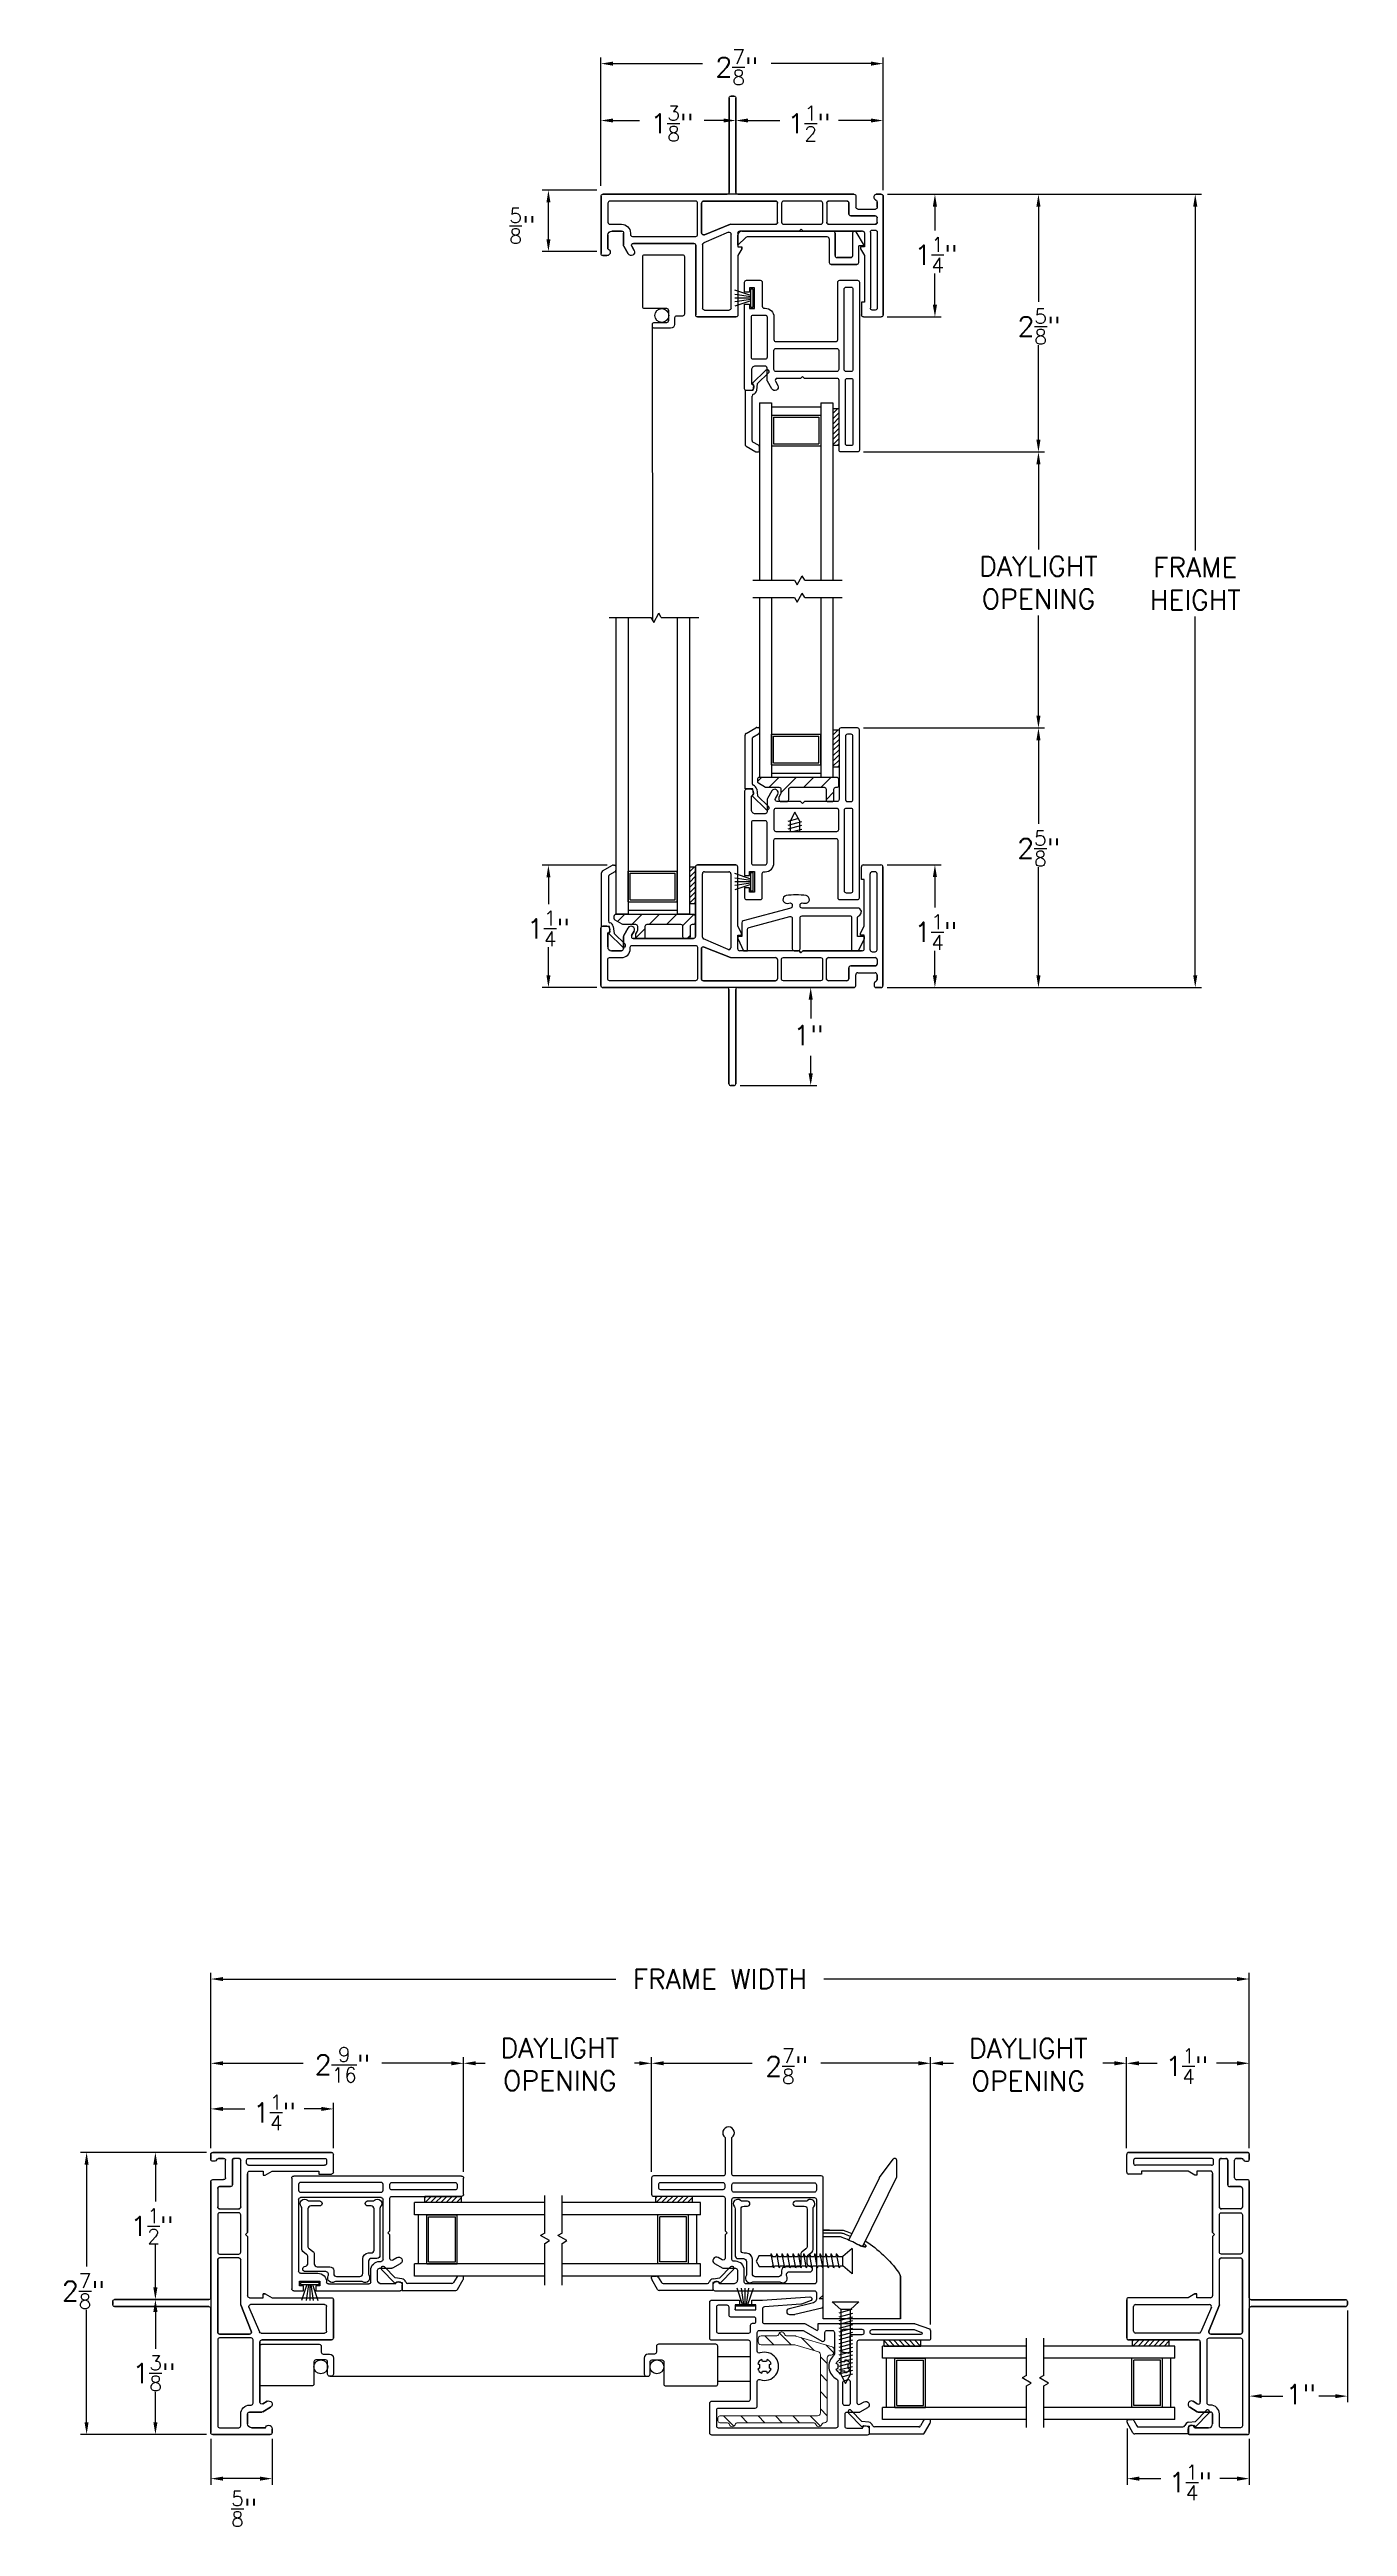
# Model space of a CAD drawing. Extents: x 139.8 to 153.1, y 16.5 to 41.7.
import ezdxf

# ---------------------------------------------------------------- set-up
doc = ezdxf.new("R2010")
doc.units = 0
doc.header["$LTSCALE"] = 0.3
doc.header["$MEASUREMENT"] = 0
doc.layers.get('0').update_dxf_attribs({"linetype": 'CONTINUOUS'})
doc.layers.get('Defpoints').update_dxf_attribs({"linetype": 'CONTINUOUS'})
for name, color, linetype in [('SETAPE02$0$HATCH', 1, 'CONTINUOUS'), ('SETAPE02$0$PART', 7, 'CONTINUOUS'), ('VA5067SB$0$HATCH', 1, 'CONTINUOUS'), ('VA5067SB$0$PART', 7, 'CONTINUOUS'), ('VX5086$0$BRKAWAY', 7, 'CONTINUOUS'), ('VX5086$0$PART', 7, 'CONTINUOUS'), ('VX5086$0$SECTION', 7, 'CONTINUOUS'), ('VX5087$0$PART', 7, 'CONTINUOUS'), ('VX5087$0$SECTION', 7, 'CONTINUOUS'), ('VX5088$0$PART', 7, 'CONTINUOUS'), ('VX5172$0$DIM2', 8, 'CONTINUOUS'), ('VX5172$0$PART', 7, 'CONTINUOUS'), ('WSFIN03$0$PART', 8, 'CONTINUOUS')]:
    doc.layers.add(name, color=color, linetype=linetype)
doc.styles.add('ARCHITECTURAL', font='simplex.shx', dxfattribs={"height": 0.2})
doc.dimstyles.new('DIM-MMSTACKED', dxfattribs={"dimscale": 0, "dimtxt": 0.125, "dimasz": 0.125, "dimexe": 0.063, "dimexo": 0.063, "dimgap": 0.07, "dimtad": 0, "dimtih": 1, "dimtoh": 1, "dimdec": 4, "dimzin": 4, "dimdsep": 46, "dimlunit": 4, "dimtxsty": 'ARCHITECTURAL', "dimcen": 0.02, "dimclrt": 7, "dimadec": 0, "dimazin": 0, "dimtfac": 0.75, "dimtdec": 4, "dimtmove": 2, "dimatfit": 3, "dimfxl": 0, "dimfrac": 1, "dimtolj": 1, "dimtzin": 4, "dimarcsym": 0})

msp = doc.modelspace()

# ---------------------------------------------------------------- blocks, each defined once
blk = doc.blocks.new('VX5086', base_point=(0.073, 6.722))
at = {"layer": 'VX5086$0$BRKAWAY'}
for p, q in [((0.855, 5.242), (0.855, 6.202)), ((0.925, 6.202), (0.925, 5.242)), ((0.905, 5.222), (0.875, 5.222))]:
    blk.add_line(p, q, dxfattribs=at)
for centre, start, end in [((0.835, 6.202), 0, 90), ((0.945, 6.202), 90, 180), ((0.875, 5.242), 180, 270), ((0.905, 5.242), 270, 0)]:
    blk.add_arc(centre, 0.02, start, end, dxfattribs=at)
at = {"layer": 'VX5086$0$PART'}
for p, q in [((0.515, 6.742), (0.515, 7.452)), ((0.515, 7.452), (0.515, 6.742)), ((0.535, 7.472), (0.925, 7.472)), ((0.925, 7.472), (0.535, 7.472)), ((0.585, 6.735), (0.585, 7.382)), ((0.605, 7.402), (0.855, 7.402)), ((0.875, 7.382), (0.875, 6.628)), ((0.945, 6.847), (0.945, 7.452)), ((2.205, 7.322), (2.205, 7.452)), ((2.235, 7.322), (2.205, 7.322)), ((2.225, 7.472), (2.405, 7.472)), ((2.235, 6.847), (2.235, 7.322)), ((2.425, 7.452), (2.425, 6.242)), ((2.425, 6.241), (2.425, 7.452)), ((-0.45, 6.242), (-0.45, 6.827)), ((-0.45, 6.827), (-0.45, 6.242)), ((-0.43, 6.847), (-0.39, 6.847)), ((-0.39, 6.847), (-0.43, 6.847)), ((-0.217, 6.752), (-0.172, 6.83)), ((-0.172, 6.83), (-0.217, 6.752)), ((0.985, 6.777), (0.945, 6.847)), ((2.195, 6.777), (2.235, 6.847)), ((-0.38, 6.779), (-0.38, 6.637)), ((-0.38, 6.637), (-0.38, 6.779)), ((-0.34, 6.597), (-0.24, 6.597)), ((-0.24, 6.597), (-0.34, 6.597)), ((-0.22, 6.617), (-0.22, 6.742)), ((-0.22, 6.742), (-0.22, 6.617)), ((-0.111, 6.795), (-0.136, 6.752)), ((-0.136, 6.752), (-0.111, 6.795)), ((-0.119, 6.722), (0.495, 6.722)), ((0.495, 6.722), (-0.119, 6.722)), ((0.848, 6.609), (0.598, 6.717)), ((0.945, 6.757), (0.985, 6.757)), ((0.945, 6.617), (0.945, 6.757)), ((1.57, 6.597), (0.965, 6.597)), ((0.985, 6.777), (0.985, 6.757)), ((0.985, 6.757), (0.985, 6.777)), ((1.57, 6.597), (1.59, 6.577)), ((1.59, 6.577), (1.57, 6.597)), ((1.59, 6.577), (1.61, 6.597)), ((1.61, 6.597), (1.59, 6.577)), ((1.61, 6.597), (2.205, 6.597)), ((2.215, 6.597), (1.61, 6.597)), ((2.195, 6.757), (2.195, 6.777)), ((2.235, 6.757), (2.195, 6.757)), ((2.235, 6.617), (2.235, 6.757)), ((2.148, 6.242), (2.148, 6.352)), ((2.168, 6.372), (2.346, 6.372)), ((2.365, 6.301), (2.365, 6.352)), ((2.365, 6.352), (2.365, 6.301)), ((0.835, 6.222), (-0.43, 6.222)), ((-0.43, 6.222), (0.835, 6.222)), ((0.855, 6.202), (0.855, 5.242)), ((0.925, 5.242), (0.925, 6.202)), ((0.945, 6.222), (2.128, 6.222)), ((2.335, 6.262), (2.335, 6.242)), ((2.335, 6.262), (2.335, 6.242)), ((2.406, 6.222), (2.355, 6.222)), ((2.355, 6.222), (2.406, 6.222)), ((0.875, 5.222), (0.905, 5.222))]:
    blk.add_line(p, q, dxfattribs=at)
at = {"layer": 'VX5086$0$PART', "linetype": 'Continuous'}
for p, q in [((2.295, 6.607), (2.295, 7.382)), ((2.345, 7.402), (2.315, 7.402)), ((2.365, 6.607), (2.365, 7.382)), ((2.425, 6.242), (2.425, 7.452)), ((0.575, 6.616), (0.575, 6.312)), ((0.871, 6.527), (0.603, 6.634)), ((2.315, 6.587), (2.345, 6.587)), ((0.871, 6.527), (1.33, 6.527)), ((1.35, 6.507), (1.35, 6.312)), ((1.85, 6.312), (1.85, 6.507)), ((1.87, 6.527), (2.345, 6.527)), ((2.077, 6.312), (2.077, 6.422)), ((2.097, 6.442), (2.345, 6.442)), ((2.148, 6.242), (2.148, 6.352)), ((2.168, 6.372), (2.346, 6.372)), ((2.365, 6.507), (2.365, 6.462)), ((0.595, 6.292), (1.33, 6.292)), ((0.945, 6.222), (2.128, 6.222)), ((2.057, 6.292), (1.87, 6.292))]:
    blk.add_line(p, q, dxfattribs=at)
for points in [[(-0.38, 6.312), (-0.38, 6.507, -0.414214), (-0.36, 6.527), (-0.24, 6.527, 0.414214), (-0.15, 6.617), (-0.15, 6.632, -0.414214), (-0.13, 6.652), (0.515, 6.652, -0.414214), (0.535, 6.632), (0.535, 6.312, -0.414214), (0.515, 6.292), (-0.36, 6.292, -0.414214)], [(1.39, 6.312), (1.39, 6.507, -0.414214), (1.41, 6.527), (1.79, 6.527, -0.414214), (1.81, 6.507), (1.81, 6.312, -0.414214), (1.79, 6.292), (1.41, 6.292, -0.414214)]]:
    blk.add_lwpolyline(points, format="xyb", close=True, dxfattribs=at)
at = {"layer": 'VX5086$0$PART'}
for points in [[(-0.13, 6.652), (0.515, 6.652, -0.414214), (0.535, 6.632), (0.535, 6.312, -0.414214), (0.515, 6.292), (-0.36, 6.292, -0.414214), (-0.38, 6.312), (-0.38, 6.507, -0.414214), (-0.36, 6.527), (-0.24, 6.527, 0.414214), (-0.15, 6.617), (-0.15, 6.632, -0.414214)], [(0.603, 6.634), (0.871, 6.527), (1.33, 6.527, -0.414214), (1.35, 6.507), (1.35, 6.312, -0.414214), (1.33, 6.292), (0.595, 6.292, -0.414214), (0.575, 6.312), (0.575, 6.616, -0.539108)], [(1.41, 6.527), (1.79, 6.527, -0.414214), (1.81, 6.507), (1.81, 6.312, -0.414214), (1.79, 6.292), (1.41, 6.292, -0.414214), (1.39, 6.312), (1.39, 6.507, -0.414214)], [(1.85, 6.507, -0.414214), (1.87, 6.527), (2.345, 6.527, -0.414214), (2.365, 6.507), (2.365, 6.462, -0.414214), (2.345, 6.442), (2.097, 6.442, 0.414214), (2.077, 6.422), (2.077, 6.312, -0.414214), (2.057, 6.292), (1.87, 6.292, -0.414214), (1.85, 6.312)]]:
    blk.add_lwpolyline(points, format="xyb", close=True, dxfattribs=at)
for centre, radius, start, end in [((0.535, 7.452), 0.02, 90, 180), ((0.535, 7.452), 0.02, 90, 180), ((0.605, 7.382), 0.02, 89.9999, 180), ((0.855, 7.382), 0.02, 0, 89.9999), ((0.925, 7.452), 0.02, 0, 90), ((2.225, 7.452), 0.02, 90, 180), ((2.405, 7.452), 0.02, 0, 90), ((-0.43, 6.827), 0.02, 90, 180), ((-0.43, 6.827), 0.02, 90, 180), ((-0.39, 6.812), 0.035, 360, 90), ((-0.39, 6.812), 0.035, 360, 90), ((-0.142, 6.812), 0.035, 329.99, 149.876), ((-0.142, 6.812), 0.035, 329.99, 149.876), ((-0.39, 6.812), 0.035, 286.6015, 360), ((-0.39, 6.812), 0.035, 286.6015, 360), ((-0.34, 6.637), 0.04, 180, 270), ((-0.34, 6.637), 0.04, 180, 270), ((-0.24, 6.617), 0.02, 270, 0), ((-0.24, 6.617), 0.02, 270, 0), ((-0.2, 6.742), 0.02, 149.99, 180), ((-0.2, 6.742), 0.02, 149.99, 180), ((-0.119, 6.742), 0.02, 149.99, 270), ((-0.119, 6.742), 0.02, 149.99, 270), ((0.495, 6.742), 0.02, 270, 0), ((0.495, 6.742), 0.02, 270, 0), ((0.605, 6.735), 0.02, 180, 246.6822), ((0.855, 6.628), 0.02, 246.6822, 0), ((0.965, 6.617), 0.02, 180, 270.0466), ((2.215, 6.617), 0.02, 270, 0), ((2.168, 6.352), 0.02, 90, 180), ((2.346, 6.353), 0.0192, 357.5098, 90.4474), ((-0.43, 6.242), 0.02, 180, 270), ((-0.43, 6.242), 0.02, 180, 270), ((0.835, 6.202), 0.02, 0, 90), ((0.945, 6.202), 0.02, 90, 180), ((2.128, 6.242), 0.02, 270, 0), ((2.355, 6.262), 0.02, 104.4775, 180), ((2.355, 6.262), 0.02, 104.4775, 180), ((2.355, 6.242), 0.02, 180, 270), ((2.355, 6.242), 0.02, 180, 270), ((2.345, 6.301), 0.02, 284.4775, 0), ((2.345, 6.301), 0.02, 284.4775, 0), ((2.406, 6.241), 0.0192, 270.4474, 357.5098), ((0.875, 5.242), 0.02, 180, 270), ((0.905, 5.242), 0.02, 270, 0)]:
    blk.add_arc(centre, radius, start, end, dxfattribs=at)
at = {"layer": 'VX5086$0$PART', "linetype": 'Continuous'}
for centre, radius, start, end in [((2.315, 7.382), 0.02, 90, 180), ((2.345, 7.382), 0.02, 0, 90), ((0.595, 6.616), 0.02, 66.6822, 180), ((2.315, 6.607), 0.02, 180, 270), ((2.345, 6.607), 0.02, 270, 0), ((0.595, 6.312), 0.02, 180, 270), ((1.33, 6.507), 0.02, 0, 90), ((1.33, 6.312), 0.02, 270, 0), ((1.87, 6.507), 0.02, 90, 180), ((1.87, 6.312), 0.02, 180, 270), ((2.057, 6.312), 0.02, 270, 0), ((2.097, 6.422), 0.02, 90, 180), ((2.168, 6.352), 0.02, 90, 180), ((2.345, 6.507), 0.02, 0, 90), ((2.345, 6.462), 0.02, 270, 0), ((2.346, 6.353), 0.0192, 357.5098, 89.5526), ((2.128, 6.242), 0.02, 270, 0), ((2.406, 6.241), 0.0192, 270.4474, 2.4902)]:
    blk.add_arc(centre, radius, start, end, dxfattribs=at)
at = {"layer": 'VX5086$0$SECTION'}
for p, q in [((0.515, 7.452), (0.515, 6.742)), ((0.515, 6.742), (0.515, 7.452)), ((0.925, 7.472), (0.535, 7.472)), ((0.535, 7.472), (0.925, 7.472)), ((0.585, 6.735), (0.585, 7.382)), ((0.605, 7.402), (0.855, 7.402)), ((0.875, 7.382), (0.875, 6.628)), ((0.945, 6.847), (0.945, 7.452)), ((2.205, 7.322), (2.205, 7.452)), ((2.235, 7.322), (2.205, 7.322)), ((2.225, 7.472), (2.405, 7.472)), ((2.235, 6.847), (2.235, 7.322)), ((2.425, 6.241), (2.425, 7.452)), ((2.425, 7.452), (2.425, 6.242)), ((-0.45, 6.827), (-0.45, 6.242)), ((-0.45, 6.242), (-0.45, 6.827)), ((-0.39, 6.847), (-0.43, 6.847)), ((-0.43, 6.847), (-0.39, 6.847)), ((-0.172, 6.83), (-0.217, 6.752)), ((-0.217, 6.752), (-0.172, 6.83)), ((0.985, 6.777), (0.945, 6.847)), ((2.195, 6.777), (2.235, 6.847)), ((-0.38, 6.637), (-0.38, 6.779)), ((-0.38, 6.779), (-0.38, 6.637)), ((-0.24, 6.597), (-0.34, 6.597)), ((-0.34, 6.597), (-0.24, 6.597)), ((-0.22, 6.742), (-0.22, 6.617)), ((-0.22, 6.617), (-0.22, 6.742)), ((-0.136, 6.752), (-0.111, 6.795)), ((-0.111, 6.795), (-0.136, 6.752)), ((0.495, 6.722), (-0.119, 6.722)), ((-0.119, 6.722), (0.495, 6.722)), ((0.848, 6.609), (0.598, 6.717)), ((0.945, 6.617), (0.945, 6.757)), ((0.945, 6.757), (0.985, 6.757)), ((1.57, 6.597), (0.965, 6.597)), ((0.985, 6.757), (0.985, 6.777)), ((0.985, 6.777), (0.985, 6.757)), ((1.59, 6.577), (1.57, 6.597)), ((1.57, 6.597), (1.59, 6.577)), ((1.61, 6.597), (1.59, 6.577)), ((1.59, 6.577), (1.61, 6.597)), ((2.215, 6.597), (1.61, 6.597)), ((1.61, 6.597), (2.205, 6.597)), ((2.195, 6.757), (2.195, 6.777)), ((2.235, 6.757), (2.195, 6.757)), ((2.235, 6.617), (2.235, 6.757)), ((2.148, 6.242), (2.148, 6.352)), ((2.168, 6.372), (2.346, 6.372)), ((2.365, 6.352), (2.365, 6.301)), ((2.365, 6.301), (2.365, 6.352)), ((-0.43, 6.222), (0.835, 6.222)), ((2.128, 6.222), (-0.43, 6.222)), ((0.945, 6.222), (0.835, 6.222)), ((2.335, 6.262), (2.335, 6.242)), ((2.335, 6.262), (2.335, 6.242)), ((2.355, 6.222), (2.406, 6.222)), ((2.406, 6.222), (2.355, 6.222))]:
    blk.add_line(p, q, dxfattribs=at)
at = {"layer": 'VX5086$0$SECTION', "linetype": 'Continuous'}
for p, q in [((2.295, 6.607), (2.295, 7.382)), ((2.345, 7.402), (2.315, 7.402)), ((2.365, 6.607), (2.365, 7.382)), ((2.425, 6.242), (2.425, 7.452)), ((0.575, 6.616), (0.575, 6.312)), ((0.871, 6.527), (0.603, 6.634)), ((2.315, 6.587), (2.345, 6.587)), ((0.871, 6.527), (1.33, 6.527)), ((1.35, 6.507), (1.35, 6.312)), ((1.85, 6.312), (1.85, 6.507)), ((1.87, 6.527), (2.345, 6.527)), ((2.077, 6.312), (2.077, 6.422)), ((2.097, 6.442), (2.345, 6.442)), ((2.148, 6.242), (2.148, 6.352)), ((2.168, 6.372), (2.346, 6.372)), ((2.365, 6.507), (2.365, 6.462)), ((0.595, 6.292), (1.33, 6.292)), ((2.057, 6.292), (1.87, 6.292))]:
    blk.add_line(p, q, dxfattribs=at)
at = {"layer": 'VX5086$0$SECTION'}
for points in [[(-0.13, 6.652), (0.515, 6.652, -0.414214), (0.535, 6.632), (0.535, 6.312, -0.414214), (0.515, 6.292), (-0.36, 6.292, -0.414214), (-0.38, 6.312), (-0.38, 6.507, -0.414214), (-0.36, 6.527), (-0.24, 6.527, 0.414214), (-0.15, 6.617), (-0.15, 6.632, -0.414214)], [(0.603, 6.634), (0.871, 6.527), (1.33, 6.527, -0.414214), (1.35, 6.507), (1.35, 6.312, -0.414214), (1.33, 6.292), (0.595, 6.292, -0.414214), (0.575, 6.312), (0.575, 6.616, -0.539108)], [(1.41, 6.527), (1.79, 6.527, -0.414214), (1.81, 6.507), (1.81, 6.312, -0.414214), (1.79, 6.292), (1.41, 6.292, -0.414214), (1.39, 6.312), (1.39, 6.507, -0.414214)], [(1.85, 6.507, -0.414214), (1.87, 6.527), (2.345, 6.527, -0.414214), (2.365, 6.507), (2.365, 6.462, -0.414214), (2.345, 6.442), (2.097, 6.442, 0.414214), (2.077, 6.422), (2.077, 6.312, -0.414214), (2.057, 6.292), (1.87, 6.292, -0.414214), (1.85, 6.312)]]:
    blk.add_lwpolyline(points, format="xyb", close=True, dxfattribs=at)
at = {"layer": 'VX5086$0$SECTION', "linetype": 'Continuous'}
for points in [[(-0.38, 6.312), (-0.38, 6.507, -0.414214), (-0.36, 6.527), (-0.24, 6.527, 0.414214), (-0.15, 6.617), (-0.15, 6.632, -0.414214), (-0.13, 6.652), (0.515, 6.652, -0.414214), (0.535, 6.632), (0.535, 6.312, -0.414214), (0.515, 6.292), (-0.36, 6.292, -0.414214)], [(1.39, 6.312), (1.39, 6.507, -0.414214), (1.41, 6.527), (1.79, 6.527, -0.414214), (1.81, 6.507), (1.81, 6.312, -0.414214), (1.79, 6.292), (1.41, 6.292, -0.414214)]]:
    blk.add_lwpolyline(points, format="xyb", close=True, dxfattribs=at)
at = {"layer": 'VX5086$0$SECTION'}
for centre, radius, start, end in [((0.535, 7.452), 0.02, 90, 180), ((0.535, 7.452), 0.02, 90, 180), ((0.605, 7.382), 0.02, 89.9999, 180), ((0.855, 7.382), 0.02, 0, 89.9999), ((0.925, 7.452), 0.02, 0, 90), ((2.225, 7.452), 0.02, 90, 180), ((2.405, 7.452), 0.02, 0, 90), ((-0.43, 6.827), 0.02, 90, 180), ((-0.43, 6.827), 0.02, 90, 180), ((-0.39, 6.812), 0.035, 360, 90), ((-0.39, 6.812), 0.035, 360, 90), ((-0.142, 6.812), 0.035, 329.99, 149.876), ((-0.142, 6.812), 0.035, 329.99, 149.876), ((-0.39, 6.812), 0.035, 286.6015, 360), ((-0.39, 6.812), 0.035, 286.6015, 360), ((-0.34, 6.637), 0.04, 180, 270), ((-0.34, 6.637), 0.04, 180, 270), ((-0.24, 6.617), 0.02, 270, 0), ((-0.24, 6.617), 0.02, 270, 0), ((-0.2, 6.742), 0.02, 149.99, 180), ((-0.2, 6.742), 0.02, 149.99, 180), ((-0.119, 6.742), 0.02, 149.99, 270), ((-0.119, 6.742), 0.02, 149.99, 270), ((0.495, 6.742), 0.02, 270, 0), ((0.495, 6.742), 0.02, 270, 0), ((0.605, 6.735), 0.02, 180, 246.6822), ((0.855, 6.628), 0.02, 246.6822, 0), ((0.965, 6.617), 0.02, 180, 270.0466), ((2.215, 6.617), 0.02, 270, 0), ((2.168, 6.352), 0.02, 90, 180), ((2.346, 6.353), 0.0192, 357.5098, 90.4474), ((-0.43, 6.242), 0.02, 180, 270), ((-0.43, 6.242), 0.02, 180, 270), ((2.128, 6.242), 0.02, 270, 0), ((2.355, 6.262), 0.02, 104.4775, 180), ((2.355, 6.262), 0.02, 104.4775, 180), ((2.355, 6.242), 0.02, 180, 270), ((2.355, 6.242), 0.02, 180, 270), ((2.345, 6.301), 0.02, 284.4775, 0), ((2.345, 6.301), 0.02, 284.4775, 0), ((2.406, 6.241), 0.0192, 270.4474, 357.5098)]:
    blk.add_arc(centre, radius, start, end, dxfattribs=at)
at = {"layer": 'VX5086$0$SECTION', "linetype": 'Continuous'}
for centre, radius, start, end in [((2.315, 7.382), 0.02, 90, 180), ((2.345, 7.382), 0.02, 0, 90), ((0.595, 6.616), 0.02, 66.6822, 180), ((2.315, 6.607), 0.02, 180, 270), ((2.345, 6.607), 0.02, 270, 0), ((0.595, 6.312), 0.02, 180, 270), ((1.33, 6.507), 0.02, 0, 90), ((1.33, 6.312), 0.02, 270, 0), ((1.87, 6.507), 0.02, 90, 180), ((1.87, 6.312), 0.02, 180, 270), ((2.057, 6.312), 0.02, 270, 0), ((2.097, 6.422), 0.02, 90, 180), ((2.168, 6.352), 0.02, 90, 180), ((2.345, 6.507), 0.02, 0, 90), ((2.345, 6.462), 0.02, 270, 0), ((2.346, 6.353), 0.0192, 357.5098, 89.5526), ((2.128, 6.242), 0.02, 270, 0), ((2.406, 6.241), 0.0192, 270.4474, 2.4902)]:
    blk.add_arc(centre, radius, start, end, dxfattribs=at)
blk = doc.blocks.new('*X10')
at = {"color": 0}
for p, q in [((18.182, 6.038), (18.234, 6.09)), ((18.182, 5.985), (18.244, 6.047)), ((18.182, 5.932), (18.244, 5.994)), ((18.182, 5.879), (18.244, 5.941)), ((18.182, 5.826), (18.244, 5.888)), ((18.182, 5.773), (18.244, 5.835)), ((18.182, 5.72), (18.244, 5.782)), ((18.23, 5.715), (18.244, 5.729))]:
    blk.add_line(p, q, dxfattribs=at)
blk = doc.blocks.new('SETAPE02', base_point=(18.182, 5.715))
at = {"layer": 'SETAPE02$0$PART', "linetype": 'Continuous'}
for p, q in [((18.182, 6.09), (18.182, 5.715)), ((18.182, 6.09), (18.244, 6.09)), ((18.244, 6.09), (18.244, 5.715)), ((18.182, 5.715), (18.232, 5.715))]:
    blk.add_line(p, q, dxfattribs=at)
at = {"layer": 'SETAPE02$0$PART'}
blk.add_line((18.182, 5.715), (18.244, 5.715), dxfattribs=at)
at = {"layer": 'SETAPE02$0$HATCH'}
blk.add_blockref('*X10', (0, 0), dxfattribs=at)
blk = doc.blocks.new('WSFIN03', base_point=(1.782, 6.968))
at = {"layer": 'WSFIN03$0$PART', "linetype": 'Continuous'}
for p, q in [((1.797, 6.873), (1.797, 7.063)), ((1.797, 7.063), (1.817, 7.063)), ((1.817, 6.873), (1.797, 6.873)), ((1.817, 7.063), (1.817, 6.873)), ((1.817, 6.996), (1.982, 7.051)), ((1.817, 6.981), (1.982, 7.005)), ((1.817, 6.968), (1.982, 6.968)), ((1.817, 6.955), (1.982, 6.931)), ((1.817, 6.94), (1.982, 6.885))]:
    blk.add_line(p, q, dxfattribs=at)
at = {"layer": 'WSFIN03$0$PART'}
blk.add_line((1.817, 6.873), (1.817, 6.873), dxfattribs=at)
blk = doc.blocks.new('VA5067SB', base_point=(0.205, 0))
at = {"layer": 'VA5067SB$0$HATCH'}
h = blk.add_hatch(dxfattribs=at)
h.set_pattern_fill('ANSI31', color=256, style=0)
h.paths.add_polyline_path([(0.62, 0.225, 0.414214), (0.6, 0.245), (-0.19, 0.245, 0.414214), (-0.21, 0.225), (-0.21, 0.207, 0.267949), (-0.2, 0.189), (-0.128, 0.148, 0.131652), (-0.118, 0.145), (0.01, 0.145, -0.414214), (0.03, 0.125), (0.03, 0.086, -0.131652), (0.027, 0.076), (0.01, 0.046), (0.01, 0.02, 0.414214), (0.03, 0), (0.09, 0, 0.414214), (0.11, 0.02), (0.11, 0.125, -0.414214), (0.13, 0.145), (0.47, 0.145, -0.414214), (0.49, 0.125), (0.49, 0.02, 0.414214), (0.51, 0), (0.55, 0, 0.414214), (0.57, 0.02), (0.57, 0.125, -0.414214), (0.59, 0.145), (0.6, 0.145, 0.414214), (0.62, 0.165)])
at = {"layer": 'VA5067SB$0$PART'}
blk.add_line((-0.21, 0.225), (-0.21, 0.207), dxfattribs=at)
blk.add_lwpolyline([(-0.21, 0.207, 0.267949), (-0.2, 0.189), (-0.128, 0.148, 0.131652), (-0.118, 0.145), (0.01, 0.145, -0.414214), (0.03, 0.125), (0.03, 0.086, -0.131652), (0.027, 0.076), (0.01, 0.046), (0.01, 0.02, 0.414214), (0.03, 0), (0.09, 0, 0.414214), (0.11, 0.02), (0.11, 0.125, -0.414214), (0.13, 0.145), (0.47, 0.145, -0.414214), (0.49, 0.125), (0.49, 0.02, 0.414214), (0.51, 0), (0.55, 0, 0.414214), (0.57, 0.02), (0.57, 0.125, -0.414214), (0.59, 0.145), (0.6, 0.145, 0.414214), (0.62, 0.165), (0.62, 0.225, 0.414214), (0.6, 0.245), (-0.19, 0.245, 0.414214), (-0.21, 0.225)], format="xyb", dxfattribs=at)
blk = doc.blocks.new('BRK')
for p, q in [((0, 0), (0.424, 0)), ((0.424, 0), (0.452, -0.048)), ((0.452, -0.048), (0.505, 0.044)), ((0.53, 0), (0.505, 0.044)), ((0.53, 0), (0.911, 0))]:
    blk.add_line(p, q)
blk = doc.blocks.new('VX5088', base_point=(0.095, 1.09))
at = {"layer": 'VX5088$0$PART'}
for points in [[(0, 1.105), (0, 0.245), (0.05, 0.245), (0.05, 0.288), (0.1, 0.288), (0.1, 0.078), (0.05, 0.078), (0.05, 0.12), (0, 0.12), (0, 0.02, 0.414213), (0.02, 0), (0.16, 0, 0.414213), (0.18, 0.02), (0.18, 0.265, -0.414213), (0.2, 0.285), (0.21, 0.285, 0.414213), (0.3, 0.375), (0.3, 0.605, -0.414214), (0.32, 0.625), (0.93, 0.625, -0.414214), (0.95, 0.605), (0.95, 0.02, 0.414214), (0.97, 0), (1.15, 0, 0.414213), (1.17, 0.02), (1.17, 1.73, 0.414214), (1.15, 1.75), (0.983, 1.75, 0.414213), (0.963, 1.73), (0.963, 1.02, -0.414214), (0.943, 1), (0.61, 1), (0.59, 0.98), (0.57, 1), (0.331, 1, -0.577409), (0.314, 1.03), (0.338, 1.072, 0.999006), (0.278, 1.108), (0.233, 1.03, 0.131697), (0.23, 1.02), (0.23, 0.895, -0.414214), (0.21, 0.875), (0.11, 0.875, -0.414214), (0.07, 0.915), (0.07, 1.056, 0.33168), (0.095, 1.09, 0.414214), (0.06, 1.125), (0.02, 1.125, 0.414214)], [(0.21, 0.805), (0.09, 0.805, 0.414213), (0.07, 0.785), (0.07, 0.375, 0.414214), (0.09, 0.355), (0.21, 0.355, 0.414213), (0.23, 0.375), (0.23, 0.785, 0.414214)]]:
    blk.add_lwpolyline(points, format="xyb", close=True, dxfattribs=at)
at = {"layer": 'VX5088$0$PART', "linetype": 'Continuous'}
for points in [[(1.085, 1.685), (1.048, 1.685, 0.414214), (1.028, 1.665), (1.028, 1.02, 0.414213), (1.048, 1), (1.085, 1, 0.414214), (1.105, 1.02), (1.105, 1.665, 0.414213)], [(0.94, 0.93), (0.32, 0.93, 0.414214), (0.3, 0.91), (0.3, 0.715, 0.414214), (0.32, 0.695), (0.94, 0.695, 0.414213), (0.96, 0.715), (0.96, 0.91, 0.414214)], [(1.085, 0.93), (1.035, 0.93, 0.414214), (1.015, 0.91), (1.015, 0.09, 0.414214), (1.035, 0.07), (1.085, 0.07, 0.414214), (1.105, 0.09), (1.105, 0.91, 0.414213)]]:
    blk.add_lwpolyline(points, format="xyb", close=True, dxfattribs=at)
blk = doc.blocks.new('*D16')
at = {"color": 0, "lineweight": -2}
for p, q in [((145.443, 40.325), (145.443, 41.635)), ((145.568, 41.572), (146.479, 41.572)), ((148.195, 41.572), (147.179, 41.572)), ((148.32, 40.283), (148.32, 41.635))]:
    blk.add_line(p, q, dxfattribs=at)
at = {"color": 0}
for points in [[(145.568, 41.593), (145.568, 41.551), (145.443, 41.572)], [(148.195, 41.593), (148.195, 41.551), (148.32, 41.572)]]:
    blk.add_solid(points, dxfattribs=at)
at = {"layer": 'Defpoints', "color": 0}
for p in [(145.443, 41.572), (145.443, 40.262), (148.32, 40.22)]:
    blk.add_point(p, dxfattribs=at)
at = {"color": 7, "insert": (146.829, 41.716), "char_height": 0.2, "attachment_point": 2, "style": 'ARCHITECTURAL'}
blk.add_mtext('\\A1;2{\\H0.75x;\\S7/8;}"', dxfattribs=at)
blk = doc.blocks.new('*D17')
at = {"color": 0, "lineweight": -2}
for p, q in [((146.818, 41.199), (146.818, 40.929)), ((146.943, 40.992), (147.266, 40.992)), ((148.195, 40.992), (147.863, 40.992)), ((148.32, 40.283), (148.32, 41.055))]:
    blk.add_line(p, q, dxfattribs=at)
at = {"color": 0}
for points in [[(146.943, 41.013), (146.943, 40.972), (146.818, 40.992)], [(148.195, 41.013), (148.195, 40.972), (148.32, 40.992)]]:
    blk.add_solid(points, dxfattribs=at)
at = {"layer": 'Defpoints', "color": 0}
for p in [(146.818, 41.262), (146.818, 40.992), (148.32, 40.22)]:
    blk.add_point(p, dxfattribs=at)
at = {"color": 7, "insert": (147.564, 41.142), "char_height": 0.2, "attachment_point": 2, "style": 'ARCHITECTURAL'}
blk.add_mtext('\\A1;1{\\H0.75x;\\S1/2;}"', dxfattribs=at)
blk = doc.blocks.new('*D18')
at = {"color": 0, "lineweight": -2}
for p, q in [((145.443, 40.325), (145.443, 41.055)), ((145.568, 40.992), (145.836, 40.992)), ((146.693, 40.992), (146.497, 40.992))]:
    blk.add_line(p, q, dxfattribs=at)
at = {"color": 0}
for points in [[(145.568, 41.013), (145.568, 40.972), (145.443, 40.992)], [(146.693, 41.013), (146.693, 40.972), (146.818, 40.992)]]:
    blk.add_solid(points, dxfattribs=at)
at = {"layer": 'Defpoints', "color": 0}
for p in [(145.443, 40.992), (146.818, 40.992), (145.443, 40.262)]:
    blk.add_point(p, dxfattribs=at)
at = {"color": 7, "insert": (146.167, 41.142), "char_height": 0.2, "attachment_point": 2, "style": 'ARCHITECTURAL'}
blk.add_mtext('\\A1;1{\\H0.75x;\\S3/8;}"', dxfattribs=at)
blk = doc.blocks.new('*D19')
at = {"color": 0, "lineweight": -2}
for p, q in [((146.901, 32.156), (147.644, 32.156)), ((147.581, 32.031), (147.581, 31.839)), ((147.581, 31.281), (147.581, 31.461)), ((146.861, 31.156), (147.644, 31.156))]:
    blk.add_line(p, q, dxfattribs=at)
at = {"color": 0}
for points in [[(147.56, 32.031), (147.602, 32.031), (147.581, 32.156)], [(147.56, 31.281), (147.602, 31.281), (147.581, 31.156)]]:
    blk.add_solid(points, dxfattribs=at)
at = {"layer": 'Defpoints', "color": 0}
for p in [(146.838, 32.156), (147.581, 32.156), (146.798, 31.156)]:
    blk.add_point(p, dxfattribs=at)
at = {"color": 7, "insert": (147.559, 31.769), "char_height": 0.2, "attachment_point": 2, "style": 'ARCHITECTURAL'}
blk.add_mtext('\\A1;1"', dxfattribs=at)
blk = doc.blocks.new('*D20')
at = {"color": 0, "lineweight": -2}
for p, q in [((148.12, 37.614), (149.965, 37.614)), ((149.902, 37.489), (149.902, 36.62)), ((149.902, 34.926), (149.902, 35.946)), ((148.12, 34.801), (149.965, 34.801))]:
    blk.add_line(p, q, dxfattribs=at)
at = {"color": 0}
for points in [[(149.881, 37.489), (149.923, 37.489), (149.902, 37.614)], [(149.881, 34.926), (149.923, 34.926), (149.902, 34.801)]]:
    blk.add_solid(points, dxfattribs=at)
at = {"layer": 'Defpoints', "color": 0}
for p in [(148.057, 37.614), (148.057, 34.801), (149.902, 34.801)]:
    blk.add_point(p, dxfattribs=at)
at = {"color": 7, "insert": (149.902, 36.55), "char_height": 0.2, "attachment_point": 2, "style": 'ARCHITECTURAL'}
blk.add_mtext('\\A1;DAYLIGHT\\POPENING', dxfattribs=at)
blk = doc.blocks.new('*D21')
at = {"color": 0, "lineweight": -2}
for p, q in [((145.4, 40.282), (144.845, 40.282)), ((144.908, 39.782), (144.908, 40.157)), ((145.4, 39.657), (144.845, 39.657))]:
    blk.add_line(p, q, dxfattribs=at)
at = {"color": 0}
for points in [[(144.888, 40.157), (144.929, 40.157), (144.908, 40.282)], [(144.888, 39.782), (144.929, 39.782), (144.908, 39.657)]]:
    blk.add_solid(points, dxfattribs=at)
at = {"layer": 'Defpoints', "color": 0}
for p in [(144.908, 40.282), (145.463, 40.282), (145.463, 39.657)]:
    blk.add_point(p, dxfattribs=at)
at = {"color": 7, "insert": (144.643, 40.099), "char_height": 0.2, "attachment_point": 2, "style": 'ARCHITECTURAL'}
blk.add_mtext('\\A1;{\\H0.75x;\\S5/8;}"', dxfattribs=at)
blk = doc.blocks.new('VX5087', base_point=(0.095, 1.09))
at = {"layer": 'VX5087$0$PART'}
for p, q in [((0.963, 1.02), (0.963, 1.73)), ((0.983, 1.75), (1.15, 1.75)), ((1.17, 1.73), (1.17, 0.02)), ((0, 0.245), (0, 1.105)), ((0.02, 1.125), (0.06, 1.125)), ((0.07, 1.056), (0.07, 0.915)), ((0.23, 0.895), (0.23, 1.02)), ((0.233, 1.03), (0.278, 1.108)), ((0.338, 1.072), (0.314, 1.03)), ((0.07, 0.375), (0.07, 0.785)), ((0.09, 0.805), (0.21, 0.805)), ((0.11, 0.875), (0.21, 0.875)), ((0.3, 0.895), (0.3, 0.91)), ((0.32, 0.93), (0.93, 0.93)), ((0.331, 1), (0.57, 1)), ((0.57, 1), (0.59, 0.98)), ((0.59, 0.98), (0.61, 1)), ((0.61, 1), (0.943, 1)), ((0.95, 0.91), (0.95, 0.09)), ((0.1, 0.287), (0.051, 0.287)), ((0.051, 0.287), (0.051, 0.245)), ((0.09, 0.355), (0.09, 0.355)), ((0.1, 0.077), (0.1, 0.287)), ((0.18, 0.09), (0.18, 0.265)), ((0.051, 0.245), (0, 0.245)), ((0, 0.02), (0, 0.12)), ((0, 0.12), (0.05, 0.12)), ((0.26, 0), (0.02, 0)), ((0.05, 0.12), (0.05, 0.077)), ((0.05, 0.077), (0.1, 0.077)), ((0.26, 0.07), (0.2, 0.07)), ((0.93, 0.07), (0.91, 0.07)), ((1.15, 0), (0.91, 0))]:
    blk.add_line(p, q, dxfattribs=at)
at = {"layer": 'VX5087$0$PART', "linetype": 'Continuous'}
for points in [[(1.048, 1), (1.085, 1, 0.414213), (1.105, 1.02), (1.105, 1.665, 0.414214), (1.085, 1.685), (1.048, 1.685, 0.414213), (1.028, 1.665), (1.028, 1.02, 0.414214)], [(1.025, 0.93), (1.085, 0.93, -0.414214), (1.105, 0.91), (1.105, 0.09, -0.414214), (1.085, 0.07), (1.025, 0.07, -0.414214), (1.005, 0.09), (1.005, 0.91, -0.414213)]]:
    blk.add_lwpolyline(points, format="xyb", close=True, dxfattribs=at)
at = {"layer": 'VX5087$0$PART'}
for centre, radius, start, end in [((0.983, 1.73), 0.02, 90, 180), ((1.15, 1.73), 0.02, 0, 90), ((0.02, 1.105), 0.02, 90, 180), ((0.06, 1.09), 0.035, 360, 90), ((0.06, 1.09), 0.035, 286.6015, 0), ((0.25, 1.02), 0.02, 149.99, 180), ((0.308, 1.09), 0.035, 329.99, 149.876), ((0.331, 1.02), 0.02, 149.99, 270), ((0.943, 1.02), 0.02, 270, 0), ((0.11, 0.915), 0.04, 180, 270), ((0.09, 0.785), 0.02, 90, 180), ((0.21, 0.895), 0.09, 270, 360), ((0.21, 0.895), 0.02, 270, 0), ((0.32, 0.91), 0.02, 90, 180), ((0.93, 0.91), 0.02, 0, 90), ((0.09, 0.375), 0.02, 180, 270), ((0.09, 0.265), 0.09, 0, 90), ((0.02, 0.02), 0.02, 180, 270), ((0.2, 0.09), 0.02, 180, 270), ((0.93, 0.09), 0.02, 270, 0), ((1.15, 0.02), 0.02, 270, 0)]:
    blk.add_arc(centre, radius, start, end, dxfattribs=at)
at = {"layer": 'VX5087$0$SECTION'}
for p, q in [((0.91, 0.07), (0.26, 0.07)), ((0.91, 0), (0.26, 0))]:
    blk.add_line(p, q, dxfattribs=at)
blk = doc.blocks.new('*X0')
at = {"color": 0}
for p, q in [((5.644, 9.979), (5.782, 9.942)), ((5.644, 9.94), (5.782, 9.903)), ((5.644, 9.902), (5.782, 9.865)), ((5.644, 9.863), (5.782, 9.826)), ((5.648, 10.017), (5.782, 9.981)), ((5.644, 9.824), (5.782, 9.787)), ((5.644, 9.785), (5.782, 9.748)), ((5.644, 9.746), (5.782, 9.709)), ((5.644, 9.707), (5.782, 9.67)), ((5.644, 9.669), (5.782, 9.632)), ((5.644, 9.63), (5.782, 9.593)), ((5.644, 9.591), (5.782, 9.554)), ((5.644, 9.552), (5.782, 9.515)), ((5.644, 9.513), (5.782, 9.476)), ((5.644, 9.475), (5.782, 9.438)), ((5.644, 9.436), (5.782, 9.399)), ((5.644, 9.397), (5.782, 9.36)), ((5.644, 9.358), (5.741, 9.332))]:
    blk.add_line(p, q, dxfattribs=at)
blk = doc.blocks.new('6CS0_750')
blk.add_lwpolyline([(0.05, 0), (0.05, -0.661), (0.001, -0.751), (-0.049, -0.661), (-0.049, 0), (0.05, 0), (0.136, 0.08), (-0.134, 0.08), (-0.049, 0)])
blk.add_blockref('*X0', (-5.712, -10.017))
blk = doc.blocks.new('*D23')
at = {"color": 0, "lineweight": -2}
for p, q in [((152.051, 18.631), (152.051, 17.737)), ((153.051, 18.671), (153.051, 17.737)), ((152.176, 17.8), (152.392, 17.8)), ((152.926, 17.8), (152.76, 17.8))]:
    blk.add_line(p, q, dxfattribs=at)
at = {"color": 0}
for points in [[(152.176, 17.82), (152.176, 17.779), (152.051, 17.8)], [(152.926, 17.82), (152.926, 17.779), (153.051, 17.8)]]:
    blk.add_solid(points, dxfattribs=at)
at = {"layer": 'Defpoints', "color": 0}
for p in [(152.051, 18.694), (153.051, 18.734), (152.051, 17.8)]:
    blk.add_point(p, dxfattribs=at)
at = {"color": 7, "insert": (152.576, 17.917), "char_height": 0.2, "attachment_point": 2, "style": 'ARCHITECTURAL'}
blk.add_mtext('\\A1;1"', dxfattribs=at)
blk = doc.blocks.new('*D24')
at = {"color": 0, "lineweight": -2}
for p, q in [((141.425, 20.284), (140.84, 20.284)), ((140.903, 20.159), (140.903, 19.782)), ((140.903, 18.909), (140.903, 19.342)), ((140.551, 18.784), (140.966, 18.784))]:
    blk.add_line(p, q, dxfattribs=at)
at = {"color": 0}
for points in [[(140.882, 20.159), (140.924, 20.159), (140.903, 20.284)], [(140.882, 18.909), (140.924, 18.909), (140.903, 18.784)]]:
    blk.add_solid(points, dxfattribs=at)
at = {"layer": 'Defpoints', "color": 0}
for p in [(141.488, 20.284), (140.488, 18.784), (140.903, 18.784)]:
    blk.add_point(p, dxfattribs=at)
at = {"color": 7, "insert": (140.868, 19.712), "char_height": 0.2, "attachment_point": 2, "style": 'ARCHITECTURAL'}
blk.add_mtext('\\A1;1{\\H0.75x;\\S1/2;}"', dxfattribs=at)
blk = doc.blocks.new('*D25')
at = {"color": 0, "lineweight": -2}
for p, q in [((140.903, 18.659), (140.903, 18.283)), ((140.903, 17.534), (140.903, 17.843)), ((141.425, 17.409), (140.84, 17.409))]:
    blk.add_line(p, q, dxfattribs=at)
at = {"color": 0}
for points in [[(140.882, 18.659), (140.924, 18.659), (140.903, 18.784)], [(140.882, 17.534), (140.924, 17.534), (140.903, 17.409)]]:
    blk.add_solid(points, dxfattribs=at)
at = {"layer": 'Defpoints', "color": 0}
for p in [(140.903, 18.784), (140.903, 17.409), (141.488, 17.409)]:
    blk.add_point(p, dxfattribs=at)
at = {"color": 7, "insert": (140.888, 18.213), "char_height": 0.2, "attachment_point": 2, "style": 'ARCHITECTURAL'}
blk.add_mtext('\\A1;1{\\H0.75x;\\S3/8;}"', dxfattribs=at)
blk = doc.blocks.new('*D26')
at = {"color": 0, "lineweight": -2}
for p, q in [((141.468, 20.328), (141.468, 21.255)), ((144.043, 20.086), (144.043, 21.255)), ((141.593, 21.192), (142.41, 21.192)), ((143.918, 21.192), (143.21, 21.192))]:
    blk.add_line(p, q, dxfattribs=at)
at = {"color": 0}
for points in [[(141.593, 21.213), (141.593, 21.171), (141.468, 21.192)], [(143.918, 21.213), (143.918, 21.171), (144.043, 21.192)]]:
    blk.add_solid(points, dxfattribs=at)
at = {"layer": 'Defpoints', "color": 0}
for p in [(141.468, 21.192), (141.468, 20.265), (144.043, 20.023)]:
    blk.add_point(p, dxfattribs=at)
at = {"color": 7, "insert": (142.81, 21.358), "char_height": 0.2, "attachment_point": 2, "style": 'ARCHITECTURAL'}
blk.add_mtext('\\A1;2{\\H0.75x;\\S9/16;}"', dxfattribs=at)
blk = doc.blocks.new('*D27')
at = {"color": 0, "lineweight": -2}
for p, q in [((144.043, 20.086), (144.043, 21.255)), ((145.959, 20.087), (145.959, 21.255)), ((144.168, 21.192), (144.264, 21.192)), ((145.834, 21.192), (145.785, 21.192))]:
    blk.add_line(p, q, dxfattribs=at)
at = {"color": 0}
for points in [[(144.168, 21.213), (144.168, 21.171), (144.043, 21.192)], [(145.834, 21.213), (145.834, 21.171), (145.959, 21.192)]]:
    blk.add_solid(points, dxfattribs=at)
at = {"layer": 'Defpoints', "color": 0}
for p in [(145.959, 21.192), (144.043, 20.023), (145.959, 20.024)]:
    blk.add_point(p, dxfattribs=at)
at = {"color": 7, "insert": (145.024, 21.448), "char_height": 0.2, "attachment_point": 2, "style": 'ARCHITECTURAL'}
blk.add_mtext('\\A1;DAYLIGHT\\POPENING', dxfattribs=at)
blk = doc.blocks.new('*D28')
at = {"color": 0, "lineweight": -2}
for p, q in [((145.959, 20.087), (145.959, 21.255)), ((148.803, 18.529), (148.803, 21.255)), ((146.084, 21.192), (146.986, 21.192)), ((148.678, 21.192), (147.685, 21.192))]:
    blk.add_line(p, q, dxfattribs=at)
at = {"color": 0}
for points in [[(146.084, 21.213), (146.084, 21.171), (145.959, 21.192)], [(148.678, 21.213), (148.678, 21.171), (148.803, 21.192)]]:
    blk.add_solid(points, dxfattribs=at)
at = {"layer": 'Defpoints', "color": 0}
for p in [(145.959, 21.192), (145.959, 20.024), (148.803, 18.466)]:
    blk.add_point(p, dxfattribs=at)
at = {"color": 7, "insert": (147.336, 21.342), "char_height": 0.2, "attachment_point": 2, "style": 'ARCHITECTURAL'}
blk.add_mtext('\\A1;2{\\H0.75x;\\S7/8;}"', dxfattribs=at)
blk = doc.blocks.new('*D29')
at = {"color": 0, "lineweight": -2}
for p, q in [((148.803, 18.529), (148.803, 21.255)), ((150.801, 20.327), (150.801, 21.255)), ((148.928, 21.192), (149.038, 21.192)), ((150.676, 21.192), (150.559, 21.192))]:
    blk.add_line(p, q, dxfattribs=at)
at = {"color": 0}
for points in [[(148.928, 21.213), (148.928, 21.171), (148.803, 21.192)], [(150.676, 21.213), (150.676, 21.171), (150.801, 21.192)]]:
    blk.add_solid(points, dxfattribs=at)
at = {"layer": 'Defpoints', "color": 0}
for p in [(150.801, 21.192), (150.801, 20.264), (148.803, 18.466)]:
    blk.add_point(p, dxfattribs=at)
at = {"color": 7, "insert": (149.798, 21.444), "char_height": 0.2, "attachment_point": 2, "style": 'ARCHITECTURAL'}
blk.add_mtext('\\A1;DAYLIGHT\\POPENING', dxfattribs=at)
blk = doc.blocks.new('*D30')
at = {"color": 0, "lineweight": -2}
for p, q in [((150.801, 20.327), (150.801, 21.255)), ((152.051, 20.327), (152.051, 21.255)), ((150.926, 21.192), (151.113, 21.192)), ((151.926, 21.192), (151.718, 21.192))]:
    blk.add_line(p, q, dxfattribs=at)
at = {"color": 0}
for points in [[(150.926, 21.213), (150.926, 21.171), (150.801, 21.192)], [(151.926, 21.213), (151.926, 21.171), (152.051, 21.192)]]:
    blk.add_solid(points, dxfattribs=at)
at = {"layer": 'Defpoints', "color": 0}
for p in [(150.801, 21.192), (150.801, 20.264), (152.051, 20.264)]:
    blk.add_point(p, dxfattribs=at)
at = {"color": 7, "insert": (151.415, 21.343), "char_height": 0.2, "attachment_point": 2, "style": 'ARCHITECTURAL'}
blk.add_mtext('\\A1;1{\\H0.75x;\\S1/4;}"', dxfattribs=at)
blk = doc.blocks.new('*D22')
at = {"color": 0, "lineweight": -2}
for p, q in [((141.425, 20.284), (140.139, 20.284)), ((140.202, 20.159), (140.202, 19.121)), ((140.202, 17.534), (140.202, 18.681)), ((141.425, 17.409), (140.139, 17.409))]:
    blk.add_line(p, q, dxfattribs=at)
at = {"color": 0}
for points in [[(140.181, 20.159), (140.222, 20.159), (140.202, 20.284)], [(140.181, 17.534), (140.222, 17.534), (140.202, 17.409)]]:
    blk.add_solid(points, dxfattribs=at)
at = {"layer": 'Defpoints', "color": 0}
for p in [(141.488, 20.284), (140.202, 17.409), (141.488, 17.409)]:
    blk.add_point(p, dxfattribs=at)
at = {"color": 7, "insert": (140.169, 19.051), "char_height": 0.2, "attachment_point": 2, "style": 'ARCHITECTURAL'}
blk.add_mtext('\\A1;2{\\H0.75x;\\S7/8;}"', dxfattribs=at)
blk = doc.blocks.new('*D31')
at = {"color": 0, "lineweight": -2}
for p, q in [((148.364, 40.24), (151.563, 40.24)), ((151.5, 40.115), (151.5, 36.609)), ((151.5, 32.281), (151.5, 35.936)), ((148.362, 32.156), (151.563, 32.156))]:
    blk.add_line(p, q, dxfattribs=at)
at = {"color": 0}
for points in [[(151.479, 40.115), (151.521, 40.115), (151.5, 40.24)], [(151.479, 32.281), (151.521, 32.281), (151.5, 32.156)]]:
    blk.add_solid(points, dxfattribs=at)
at = {"layer": 'Defpoints', "color": 0}
for p in [(148.301, 40.24), (148.299, 32.156), (151.5, 32.156)]:
    blk.add_point(p, dxfattribs=at)
at = {"color": 7, "insert": (151.5, 36.539), "char_height": 0.2, "attachment_point": 2, "style": 'ARCHITECTURAL'}
blk.add_mtext('\\A1;FRAME\\PHEIGHT', dxfattribs=at)
blk = doc.blocks.new('*D32')
at = {"color": 0, "lineweight": -2}
for p, q in [((141.468, 20.328), (141.468, 22.114)), ((141.593, 22.051), (145.595, 22.051)), ((151.926, 22.051), (147.716, 22.051)), ((152.051, 20.328), (152.051, 22.114))]:
    blk.add_line(p, q, dxfattribs=at)
at = {"color": 0}
for points in [[(141.593, 22.071), (141.593, 22.03), (141.468, 22.051)], [(151.926, 22.071), (151.926, 22.03), (152.051, 22.051)]]:
    blk.add_solid(points, dxfattribs=at)
at = {"layer": 'Defpoints', "color": 0}
for p in [(152.051, 22.051), (141.468, 20.265), (152.051, 20.265)]:
    blk.add_point(p, dxfattribs=at)
at = {"color": 7, "insert": (146.656, 22.151), "char_height": 0.2, "attachment_point": 2, "style": 'ARCHITECTURAL'}
blk.add_mtext('\\A1;FRAME WIDTH', dxfattribs=at)
blk = doc.blocks.new('VX5172', base_point=(0.095, 1.09))
at = {"layer": 'VX5172$0$DIM2'}
blk.add_line((-0.01, 0), (-0.01, 0), dxfattribs=at)
at = {"layer": 'VX5172$0$PART'}
blk.add_lwpolyline([(-0.241, 0.345), (-0.241, 0.293, 0.059849), (-0.24, 0.288), (-0.174, 0.016, 0.351709), (-0.154, 0), (1.15, 0, 0.414214), (1.17, 0.02), (1.17, 0.91, -0.414214), (1.19, 0.93), (1.561, 0.93, 3.106685), (1.561, 1), (1.19, 1, -0.414213), (1.17, 1.02), (1.17, 1.73, 0.414214), (1.15, 1.75), (0.983, 1.75, 0.414214), (0.963, 1.73), (0.963, 1.02, -0.414214), (0.943, 1), (0.61, 1), (0.59, 0.98), (0.57, 1), (0.331, 1, -0.577409), (0.314, 1.03), (0.338, 1.072, 0.999006), (0.278, 1.108), (0.23, 1.025), (0.23, 0.895, -0.414214), (0.21, 0.875), (0.11, 0.875, -0.414214), (0.07, 0.915), (0.07, 1.055, 0.847128), (0.06, 1.125), (0.02, 1.125, 0.414214), (0, 1.105), (0, 0.09, -0.414214), (-0.02, 0.07), (-0.084, 0.07, -0.345792), (-0.122, 0.101), (-0.183, 0.349, 0.921597), (-0.241, 0.343)], format="xyb", dxfattribs=at)
for points in [[(1.1, 1.66, 0.414214), (1.08, 1.68), (1.053, 1.68, 0.414213), (1.033, 1.66), (1.033, 1.02, 0.414214), (1.053, 1), (1.08, 1, 0.414213), (1.1, 1.02)], [(0.21, 0.805, 0.414213), (0.3, 0.895), (0.3, 0.91, -0.414214), (0.32, 0.93), (0.93, 0.93, -0.414214), (0.95, 0.91), (0.95, 0.09, -0.414213), (0.93, 0.07), (0.09, 0.07, -0.414213), (0.07, 0.09), (0.07, 0.785, -0.414214), (0.09, 0.805)]]:
    blk.add_lwpolyline(points, format="xyb", close=True, dxfattribs=at)
at = {"layer": 'VX5172$0$PART', "linetype": 'Continuous'}
blk.add_lwpolyline([(1.1, 0.91), (1.1, 0.09, -0.414214), (1.08, 0.07), (1.025, 0.07, -0.414214), (1.005, 0.09), (1.005, 0.91, -0.414213), (1.025, 0.93), (1.08, 0.93, -0.414214)], format="xyb", close=True, dxfattribs=at)
blk = doc.blocks.new('*D33')
at = {"color": 0, "lineweight": -2}
for p, q in [((148.361, 33.406), (148.91, 33.406)), ((148.847, 33.281), (148.847, 32.971)), ((148.847, 32.281), (148.847, 32.531)), ((148.362, 32.156), (148.91, 32.156))]:
    blk.add_line(p, q, dxfattribs=at)
at = {"color": 0}
for points in [[(148.826, 33.281), (148.868, 33.281), (148.847, 33.406)], [(148.826, 32.281), (148.868, 32.281), (148.847, 32.156)]]:
    blk.add_solid(points, dxfattribs=at)
at = {"layer": 'Defpoints', "color": 0}
for p in [(148.298, 33.406), (148.847, 33.406), (148.299, 32.156)]:
    blk.add_point(p, dxfattribs=at)
at = {"color": 7, "insert": (148.856, 32.901), "char_height": 0.2, "attachment_point": 2, "style": 'ARCHITECTURAL'}
blk.add_mtext('\\A1;1{\\H0.75x;\\S1/4;}"', dxfattribs=at)
blk = doc.blocks.new('*D34')
at = {"color": 0, "lineweight": -2}
for p, q in [((148.12, 34.801), (149.965, 34.801)), ((149.902, 34.676), (149.902, 33.824)), ((149.902, 32.281), (149.902, 33.384)), ((148.362, 32.156), (149.965, 32.156))]:
    blk.add_line(p, q, dxfattribs=at)
at = {"color": 0}
for points in [[(149.881, 34.676), (149.923, 34.676), (149.902, 34.801)], [(149.881, 32.281), (149.923, 32.281), (149.902, 32.156)]]:
    blk.add_solid(points, dxfattribs=at)
at = {"layer": 'Defpoints', "color": 0}
for p in [(148.057, 34.801), (149.902, 34.801), (148.299, 32.156)]:
    blk.add_point(p, dxfattribs=at)
at = {"color": 7, "insert": (149.905, 33.754), "char_height": 0.2, "attachment_point": 2, "style": 'ARCHITECTURAL'}
blk.add_mtext('\\A1;2{\\H0.75x;\\S5/8;}"', dxfattribs=at)
blk = doc.blocks.new('*D35')
at = {"color": 0, "lineweight": -2}
for p, q in [((148.364, 40.24), (149.965, 40.24)), ((149.902, 40.115), (149.902, 39.143)), ((149.902, 37.739), (149.902, 38.703)), ((148.12, 37.614), (149.965, 37.614))]:
    blk.add_line(p, q, dxfattribs=at)
at = {"color": 0}
for points in [[(149.881, 40.115), (149.923, 40.115), (149.902, 40.24)], [(149.881, 37.739), (149.923, 37.739), (149.902, 37.614)]]:
    blk.add_solid(points, dxfattribs=at)
at = {"layer": 'Defpoints', "color": 0}
for p in [(148.301, 40.24), (149.902, 40.24), (148.057, 37.614)]:
    blk.add_point(p, dxfattribs=at)
at = {"color": 7, "insert": (149.908, 39.073), "char_height": 0.2, "attachment_point": 2, "style": 'ARCHITECTURAL'}
blk.add_mtext('\\A1;2{\\H0.75x;\\S5/8;}"', dxfattribs=at)
blk = doc.blocks.new('*D36')
at = {"color": 0, "lineweight": -2}
for p, q in [((148.364, 40.24), (148.91, 40.24)), ((148.847, 40.115), (148.847, 39.873)), ((148.847, 39.115), (148.847, 39.433)), ((148.361, 38.99), (148.91, 38.99))]:
    blk.add_line(p, q, dxfattribs=at)
at = {"color": 0}
for points in [[(148.826, 40.115), (148.868, 40.115), (148.847, 40.24)], [(148.826, 39.115), (148.868, 39.115), (148.847, 38.99)]]:
    blk.add_solid(points, dxfattribs=at)
at = {"layer": 'Defpoints', "color": 0}
for p in [(148.301, 40.24), (148.847, 40.24), (148.298, 38.99)]:
    blk.add_point(p, dxfattribs=at)
at = {"color": 7, "insert": (148.858, 39.803), "char_height": 0.2, "attachment_point": 2, "style": 'ARCHITECTURAL'}
blk.add_mtext('\\A1;1{\\H0.75x;\\S1/4;}"', dxfattribs=at)
blk = doc.blocks.new('*D37')
at = {"color": 0, "lineweight": -2}
for p, q in [((141.468, 20.328), (141.468, 20.79)), ((141.593, 20.727), (141.813, 20.727)), ((142.593, 20.727), (142.418, 20.727)), ((142.718, 20.327), (142.718, 20.79))]:
    blk.add_line(p, q, dxfattribs=at)
at = {"color": 0}
for points in [[(141.593, 20.748), (141.593, 20.706), (141.468, 20.727)], [(142.593, 20.748), (142.593, 20.706), (142.718, 20.727)]]:
    blk.add_solid(points, dxfattribs=at)
at = {"layer": 'Defpoints', "color": 0}
for p in [(141.468, 20.727), (141.468, 20.265), (142.718, 20.264)]:
    blk.add_point(p, dxfattribs=at)
at = {"color": 7, "insert": (142.116, 20.87), "char_height": 0.2, "attachment_point": 2, "style": 'ARCHITECTURAL'}
blk.add_mtext('\\A1;1{\\H0.75x;\\S1/4;}"', dxfattribs=at)
blk = doc.blocks.new('*D38')
at = {"color": 0, "lineweight": -2}
for p, q in [((150.805, 17.471), (150.805, 16.896)), ((152.051, 17.366), (152.051, 16.896)), ((150.93, 16.959), (151.148, 16.959)), ((151.926, 16.959), (151.752, 16.959))]:
    blk.add_line(p, q, dxfattribs=at)
at = {"color": 0}
for points in [[(150.93, 16.98), (150.93, 16.938), (150.805, 16.959)], [(151.926, 16.98), (151.926, 16.938), (152.051, 16.959)]]:
    blk.add_solid(points, dxfattribs=at)
at = {"layer": 'Defpoints', "color": 0}
for p in [(150.805, 17.534), (152.051, 17.429), (150.805, 16.959)]:
    blk.add_point(p, dxfattribs=at)
at = {"color": 7, "insert": (151.45, 17.1), "char_height": 0.2, "attachment_point": 2, "style": 'ARCHITECTURAL'}
blk.add_mtext('\\A1;1{\\H0.75x;\\S1/4;}"', dxfattribs=at)
blk = doc.blocks.new('*D39')
at = {"color": 0, "lineweight": -2}
for p, q in [((141.468, 17.366), (141.468, 16.896)), ((142.093, 17.366), (142.093, 16.896)), ((141.968, 16.959), (141.593, 16.959))]:
    blk.add_line(p, q, dxfattribs=at)
at = {"color": 0}
for points in [[(141.593, 16.98), (141.593, 16.938), (141.468, 16.959)], [(141.968, 16.98), (141.968, 16.938), (142.093, 16.959)]]:
    blk.add_solid(points, dxfattribs=at)
at = {"layer": 'Defpoints', "color": 0}
for p in [(141.468, 17.429), (142.093, 17.429), (141.468, 16.959)]:
    blk.add_point(p, dxfattribs=at)
at = {"color": 7, "insert": (141.808, 16.832), "char_height": 0.2, "attachment_point": 2, "style": 'ARCHITECTURAL'}
blk.add_mtext('\\A1;{\\H0.75x;\\S5/8;}"', dxfattribs=at)
blk = doc.blocks.new('*D40')
at = {"color": 0, "lineweight": -2}
for p, q in [((145.507, 33.404), (144.845, 33.404)), ((144.908, 33.279), (144.908, 33.007)), ((144.908, 32.281), (144.908, 32.567)), ((145.4, 32.156), (144.845, 32.156))]:
    blk.add_line(p, q, dxfattribs=at)
at = {"color": 0}
for points in [[(144.888, 33.279), (144.929, 33.279), (144.908, 33.404)], [(144.888, 32.281), (144.929, 32.281), (144.908, 32.156)]]:
    blk.add_solid(points, dxfattribs=at)
at = {"layer": 'Defpoints', "color": 0}
for p in [(144.908, 33.404), (145.57, 33.404), (145.463, 32.156)]:
    blk.add_point(p, dxfattribs=at)
at = {"color": 7, "insert": (144.908, 32.937), "char_height": 0.2, "attachment_point": 2, "style": 'ARCHITECTURAL'}
blk.add_mtext('\\A1;1{\\H0.75x;\\S1/4;}"', dxfattribs=at)

# ---------------------------------------------------------------- dimensions: what is measured, and where the dimension line sits
for base, p1, p2, picture, middle in [((145.44319, 41.5718), (148.31962, 40.22038), (145.44319, 40.26195), '*D16', (146.82893, 41.56562)), ((146.81819, 40.99248), (148.31962, 40.22038), (146.81819, 41.26195), '*D17', (147.56436, 40.99248)), ((145.44319, 40.99248), (146.81819, 40.99248), (145.44319, 40.26195), '*D18', (146.16663, 40.99248)), ((141.4677, 21.19202), (144.04283, 20.02289), (141.4677, 20.26458), '*D26', (142.81, 21.20848)), ((145.95901, 21.19202), (148.80289, 18.46632), (145.95901, 20.02374), '*D28', (147.33552, 21.19202)), ((150.80112, 21.19202), (152.05112, 20.26422), (150.80112, 20.26352), '*D30', (151.41549, 21.19321)), ((141.4677, 20.72687), (142.7177, 20.26358), (141.4677, 20.26458), '*D37', (142.11557, 20.71953)), ((152.05112, 17.79965), (153.05112, 18.73352), (152.05112, 18.69352), '*D23', (152.57605, 17.79838)), ((141.4677, 16.95888), (142.0927, 17.42858), (141.4677, 17.42858), '*D39', (141.80815, 16.68161)), ((150.80523, 16.95888), (152.05112, 17.42852), (150.80523, 17.53433), '*D38', (151.44967, 16.94989))]:
    dim = msp.add_linear_dim(base=base, p1=p1, p2=p2, dimstyle='DIM-MMSTACKED', override={"dimscale": 1, "dimpost": '\\X'})
    dim.commit()
    dim.dimension.update_dxf_attribs({"geometry": picture, "text_midpoint": middle, "dimtype": 160})
for base, p1, p2, angle, picture, middle in [((144.90842, 40.28195), (145.46319, 39.65695), (145.46319, 40.28195), 90, '*D21', (144.64282, 39.94905)), ((149.90192, 40.24038), (148.057, 37.61422), (148.30062, 40.24038), 90, '*D35', (149.90837, 38.92315)), ((148.84672, 40.24038), (148.29819, 38.99038), (148.30062, 40.24038), 90, '*D36', (148.85771, 39.65278)), ((149.90192, 34.80144), (148.29868, 32.15576), (148.057, 34.80144), 90, '*D34', (149.90474, 33.60358)), ((144.90842, 33.40416), (145.46268, 32.15576), (145.57028, 33.40416), 90, '*D40', (144.90842, 32.78684)), ((148.84672, 33.40576), (148.29868, 32.15576), (148.29768, 33.40576), 90, '*D33', (148.85558, 32.75129)), ((147.5809, 32.15576), (146.79768, 31.15576), (146.83768, 32.15576), 90, '*D19', (147.55935, 31.65016)), ((140.20163, 17.40858), (141.4877, 20.28358), (141.4877, 17.40858), 270, '*D22', (140.16946, 18.90132)), ((140.90299, 18.78358), (141.4877, 20.28358), (140.4877, 18.78358), 270, '*D24', (140.86786, 19.56186)), ((140.90299, 17.40858), (140.90299, 18.78358), (141.4877, 17.40858), 270, '*D25', (140.88847, 18.06344))]:
    dim = msp.add_linear_dim(base=base, p1=p1, p2=p2, angle=angle, dimstyle='DIM-MMSTACKED', override={"dimscale": 1, "dimpost": '\\X'})
    dim.commit()
    dim.dimension.update_dxf_attribs({"geometry": picture, "text_midpoint": middle, "dimtype": 160})
for base, p1, p2, text, picture, middle in [((151.49975, 32.15576), (148.30062, 40.24038), (148.29868, 32.15576), 'FRAME\\PHEIGHT', '*D31', (151.49975, 36.27242)), ((149.90192, 34.80144), (148.057, 37.61422), (148.057, 34.80144), 'DAYLIGHT\\POPENING', '*D20', (149.90192, 36.28314))]:
    dim = msp.add_linear_dim(base=base, p1=p1, p2=p2, angle=90, text=text, dimstyle='DIM-MMSTACKED', override={"dimscale": 1, "dimpost": '\\X'})
    dim.commit()
    dim.dimension.update_dxf_attribs({"geometry": picture, "text_midpoint": middle, "dimtype": 160})
for base, p1, p2, text, picture, middle in [((152.05112, 22.05062), (141.4677, 20.26458), (152.05112, 20.26452), 'FRAME WIDTH', '*D32', (146.6559, 22.05062)), ((145.95901, 21.19202), (144.04283, 20.02289), (145.95901, 20.02374), 'DAYLIGHT\\POPENING', '*D27', (145.02403, 21.18089)), ((150.80112, 21.19202), (148.80289, 18.46632), (150.80112, 20.26352), 'DAYLIGHT\\POPENING', '*D29', (149.79838, 21.17704))]:
    dim = msp.add_linear_dim(base=base, p1=p1, p2=p2, text=text, dimstyle='DIM-MMSTACKED', override={"dimscale": 1, "dimpost": '\\X'})
    dim.commit()
    dim.dimension.update_dxf_attribs({"geometry": picture, "text_midpoint": middle, "dimtype": 160})

# ---------------------------------------------------------------- hatches: boundary and pattern name
at = {"ltscale": 3.333333}
h = msp.add_hatch(dxfattribs=at)
h.set_pattern_fill('ANSI31', color=256, angle=90)
h.set_pattern_definition([(135, (146.05925, 17.52367), (-0.088388, -0.088388), [])])
h.paths.add_polyline_path([(147.7989, 18.30328, -0.33217118), (147.82038, 18.27452), (147.82038, 18.24868, -0.41421356), (147.79038, 18.21868), (147.78038, 18.21868, 0.41421356), (147.75038, 18.18868), (147.75038, 17.55868, -0.41421356), (147.72038, 17.52868, 0.31783725), (147.6921, 17.50868, -0.70710678), (147.63553, 17.50868, 0.31783725), (147.60724, 17.52868), (146.83852, 17.52868, 0.31783725), (146.81023, 17.50868, -0.70710678), (146.75367, 17.50868, 0.31783725), (146.72538, 17.52868), (146.65538, 17.52868, -0.41421356), (146.63538, 17.54868), (146.63538, 17.57868, -0.41421356), (146.65538, 17.59868), (147.65038, 17.59868, 0.41421356), (147.68038, 17.62868), (147.68038, 18.22277, 0.33217118), (147.6589, 18.25153), (147.41951, 18.32244, 0.07211948), (147.41099, 18.32368), (147.07538, 18.32368, -0.41421356), (147.04538, 18.35368), (147.04538, 18.38368, -0.41421356), (147.07538, 18.41368), (147.22838, 18.41368, 0.31783725), (147.25667, 18.43368, -0.70710678), (147.31323, 18.43368, 0.31783725), (147.34152, 18.41368), (147.42186, 18.41368, -0.07211948), (147.43038, 18.41244)])

# ---------------------------------------------------------------- linework, layer by layer
for p, q in [((146.83962, 39.72038), (146.83962, 39.82538)), ((146.91877, 39.79952), (146.83962, 39.72038)), ((146.87962, 39.86538), (147.80962, 39.86538)), ((147.74962, 39.80538), (146.93291, 39.80538)), ((147.76962, 39.78538), (147.76962, 39.54538)), ((147.82962, 39.61538), (147.82962, 39.84538)), ((147.82962, 39.84538), (147.82962, 39.61538)), ((148.00992, 39.61538), (148.00992, 39.85016)), ((148.04119, 39.8579), (148.12446, 39.71367)), ((148.06992, 39.54538), (148.06992, 39.71367)), ((148.12446, 39.71367), (148.06992, 39.71367)), ((148.04992, 39.52538), (147.78962, 39.52538)), ((147.78962, 39.52538), (148.05094, 39.52538)), ((147.84962, 39.59538), (147.98992, 39.59538)), ((147.99453, 39.59538), (147.84962, 39.59538)), ((145.97144, 35.89298), (145.96868, 38.9149)), ((147.35167, 33.85102), (147.44882, 33.87705)), ((147.35167, 33.81219), (147.48967, 33.84917)), ((147.35167, 33.77337), (147.48967, 33.81035)), ((147.39605, 33.74644), (147.48967, 33.77153)), ((146.93768, 32.55076), (146.93768, 32.73076)), ((147.77256, 19.49202), (147.70901, 19.49202)), ((147.70901, 18.58611), (147.70901, 19.49202)), ((147.77256, 19.45951), (147.70901, 19.45951)), ((147.05741, 19.23186), (147.02601, 19.17661)), ((147.05741, 19.23186), (147.17427, 19.23186)), ((147.1912, 19.22411), (147.22729, 19.22411)), ((147.24675, 19.22411), (147.28284, 19.22411)), ((147.30231, 19.22411), (147.3384, 19.22411)), ((147.35787, 19.22411), (147.39395, 19.22411)), ((147.41342, 19.22411), (147.44951, 19.22411)), ((147.46898, 19.22411), (147.50506, 19.22411)), ((147.52453, 19.22411), (147.56062, 19.22411)), ((147.58009, 19.22411), (147.61617, 19.22411)), ((147.63564, 19.22411), (147.67173, 19.22411)), ((147.6912, 19.22411), (147.72729, 19.22411)), ((147.86666, 19.42367), (147.70801, 19.42367)), ((147.74675, 19.22411), (147.78284, 19.22411)), ((147.80231, 19.22411), (147.8384, 19.22411)), ((147.85787, 19.22411), (147.91001, 19.22411)), ((147.91001, 19.12911), (147.91001, 19.22411)), ((148.00501, 19.30611), (147.91006, 19.22411)), ((148.00501, 19.30611), (148.00501, 19.04711)), ((147.02601, 19.17661), (147.05741, 19.12136)), ((147.05741, 19.12136), (147.19863, 19.12136)), ((147.21319, 19.12911), (147.24971, 19.12911)), ((147.26875, 19.12911), (147.30526, 19.12911)), ((147.3243, 19.12911), (147.36082, 19.12911)), ((147.37986, 19.12911), (147.41637, 19.12911)), ((147.43542, 19.12911), (147.47193, 19.12911)), ((147.49097, 19.12911), (147.52748, 19.12911)), ((147.54653, 19.12911), (147.58304, 19.12911)), ((147.60208, 19.12911), (147.63859, 19.12911)), ((147.65764, 19.12911), (147.69415, 19.12911)), ((147.71319, 19.12911), (147.74971, 19.12911)), ((147.76875, 19.12911), (147.80526, 19.12911)), ((147.8243, 19.12911), (147.86082, 19.12911)), ((147.87986, 19.12911), (147.91001, 19.12911)), ((148.00501, 19.04711), (147.91001, 19.12911)), ((148.49701, 18.58611), (148.49701, 19.00199)), ((146.81292, 18.67868), (146.81292, 18.68868)), ((147.66901, 18.79011), (147.70901, 18.83011)), ((147.66901, 18.79011), (147.70901, 18.83011)), ((147.70901, 18.79011), (147.66901, 18.79011)), ((147.70901, 18.79011), (147.66901, 18.79011)), ((148.49701, 18.58611), (147.70901, 18.58611)), ((148.18679, 18.45768), (148.18679, 18.45868)), ((142.68031, 18.00346), (145.90399, 18.00346))]:
    msp.add_line(p, q)
at = {"linetype": 'Continuous'}
for p, q in [((147.12408, 38.44803), (146.98377, 38.31195)), ((147.0391, 38.31132), (147.15124, 38.42005)), ((146.991, 38.23953), (146.912, 38.23953)), ((146.912, 38.23953), (146.912, 37.69205)), ((146.983, 37.73189), (146.983, 38.1833)), ((146.98377, 38.31195), (146.9977, 38.29412)), ((146.9977, 38.29412), (146.991, 38.23953)), ((147.03059, 38.24202), (147.0391, 38.31132)), ((147.058, 38.11395), (147.183, 38.11395)), ((147.058, 38.11395), (147.058, 36.30679)), ((147.183, 38.11395), (147.183, 36.30679)), ((147.183, 38.07395), (147.683, 38.07395)), ((147.183, 37.98895), (147.183, 37.67695)), ((147.183, 37.98895), (147.683, 37.98895)), ((147.203, 37.96895), (147.663, 37.96895)), ((147.203, 37.96895), (147.203, 37.69695)), ((147.663, 37.96895), (147.663, 37.69695)), ((147.683, 38.11395), (147.683, 36.30679)), ((147.683, 38.11395), (147.808, 38.11395)), ((147.683, 37.98895), (147.683, 37.67695)), ((147.808, 38.11395), (147.808, 36.30679)), ((146.922, 37.67473), (147.02183, 37.61709)), ((147.048, 37.68281), (146.993, 37.71457)), ((147.03183, 37.61441), (147.048, 37.61441)), ((147.058, 37.62441), (147.058, 37.66549)), ((147.183, 37.67695), (147.683, 37.67695)), ((147.203, 37.69695), (147.663, 37.69695)), ((147.058, 36.13049), (147.058, 34.30116)), ((147.183, 36.13049), (147.183, 34.30116)), ((147.683, 36.13049), (147.683, 34.30116)), ((147.808, 36.13049), (147.808, 34.30116)), ((146.912, 34.18066), (146.912, 34.72814)), ((146.922, 34.74546), (147.02183, 34.8031)), ((146.983, 34.6883), (146.983, 34.23689)), ((147.048, 34.73738), (146.993, 34.70563)), ((147.03183, 34.80578), (147.048, 34.80578)), ((147.058, 34.79578), (147.058, 34.7547)), ((147.183, 34.42616), (147.183, 34.73816)), ((147.183, 34.73816), (147.683, 34.73816)), ((147.203, 34.44616), (147.203, 34.71816)), ((147.203, 34.71816), (147.663, 34.71816)), ((147.663, 34.44616), (147.663, 34.71816)), ((147.683, 34.42616), (147.683, 34.73816)), ((147.183, 34.42616), (147.683, 34.42616)), ((147.183, 34.34116), (147.683, 34.34116)), ((147.203, 34.44616), (147.663, 34.44616)), ((146.991, 34.18066), (146.912, 34.18066)), ((146.98377, 34.10824), (146.9977, 34.12607)), ((147.12408, 33.97216), (146.98377, 34.10824)), ((146.9977, 34.12607), (146.991, 34.18066)), ((147.03059, 34.17817), (147.0391, 34.10888)), ((147.0391, 34.10888), (147.15124, 34.00015)), ((147.058, 34.30116), (147.183, 34.30116)), ((147.683, 34.30116), (147.808, 34.30116)), ((145.45044, 32.77904), (145.45044, 33.32652)), ((145.46044, 33.34384), (145.56028, 33.40148)), ((145.58644, 33.33576), (145.53144, 33.304)), ((145.57028, 33.40416), (145.58644, 33.40416)), ((145.59644, 33.39416), (145.59644, 33.35308)), ((145.52144, 33.28668), (145.52144, 32.83527)), ((145.52944, 32.77904), (145.45044, 32.77904)), ((145.52222, 32.70662), (145.53615, 32.72445)), ((145.66252, 32.57054), (145.52222, 32.70662)), ((145.53615, 32.72445), (145.52944, 32.77904)), ((145.56904, 32.77655), (145.57755, 32.70726)), ((145.57755, 32.70726), (145.68969, 32.59852)), ((143.5427, 19.64889), (143.5427, 19.77389)), ((144.87054, 19.77389), (143.5427, 19.77389)), ((146.45914, 19.77389), (145.04684, 19.77389)), ((146.45914, 19.64889), (146.45914, 19.77389)), ((144.87054, 19.64889), (143.5427, 19.64889)), ((143.5827, 19.14889), (143.5827, 19.64889)), ((143.6677, 19.14889), (143.6677, 19.64889)), ((143.6677, 19.64889), (143.9797, 19.64889)), ((143.6877, 19.16889), (143.6877, 19.62889)), ((143.6877, 19.62889), (143.9597, 19.62889)), ((143.9597, 19.16889), (143.9597, 19.62889)), ((143.9797, 19.14889), (143.9797, 19.64889)), ((146.45914, 19.64889), (145.04684, 19.64889)), ((146.02214, 19.14889), (146.02214, 19.64889)), ((146.33414, 19.64889), (146.02214, 19.64889)), ((146.31414, 19.62889), (146.04214, 19.62889)), ((146.04214, 19.16889), (146.04214, 19.62889)), ((146.31414, 19.16889), (146.31414, 19.62889)), ((146.33414, 19.14889), (146.33414, 19.64889)), ((146.41914, 19.14889), (146.41914, 19.64889)), ((147.17879, 19.24561), (147.17173, 19.22411)), ((147.17879, 19.24561), (147.19267, 19.22155)), ((147.20656, 19.10761), (147.17879, 19.24561)), ((147.23434, 19.24561), (147.22729, 19.22411)), ((147.23434, 19.24561), (147.24823, 19.22155)), ((147.26212, 19.10761), (147.23434, 19.24561)), ((147.2899, 19.24561), (147.28284, 19.22411)), ((147.2899, 19.24561), (147.30379, 19.22155)), ((147.31767, 19.10761), (147.2899, 19.24561)), ((147.34545, 19.24561), (147.3384, 19.22411)), ((147.34545, 19.24561), (147.35934, 19.22155)), ((147.37323, 19.10761), (147.34545, 19.24561)), ((147.40101, 19.24561), (147.39395, 19.22411)), ((147.40101, 19.24561), (147.4149, 19.22155)), ((147.42879, 19.10761), (147.40101, 19.24561)), ((147.45656, 19.24561), (147.44951, 19.22411)), ((147.45656, 19.24561), (147.47045, 19.22155)), ((147.48434, 19.10761), (147.45656, 19.24561)), ((147.51212, 19.24561), (147.50506, 19.22411)), ((147.51212, 19.24561), (147.52601, 19.22155)), ((147.5399, 19.10761), (147.51212, 19.24561)), ((147.56767, 19.24561), (147.56062, 19.22411)), ((147.56767, 19.24561), (147.58156, 19.22155)), ((147.59545, 19.10761), (147.56767, 19.24561)), ((147.62323, 19.24561), (147.61617, 19.22411)), ((147.62323, 19.24561), (147.63712, 19.22155)), ((147.65101, 19.10761), (147.62323, 19.24561)), ((147.67879, 19.24561), (147.67173, 19.22411)), ((147.67879, 19.24561), (147.69267, 19.22155)), ((147.70656, 19.10761), (147.67879, 19.24561)), ((147.73434, 19.24561), (147.72729, 19.22411)), ((147.73434, 19.24561), (147.74823, 19.22155)), ((147.76212, 19.10761), (147.73434, 19.24561)), ((147.7899, 19.24561), (147.78284, 19.22411)), ((147.7899, 19.24561), (147.80379, 19.22155)), ((147.81767, 19.10761), (147.7899, 19.24561)), ((147.84545, 19.24561), (147.8384, 19.22411)), ((147.84545, 19.24561), (147.85934, 19.22155)), ((147.87323, 19.10761), (147.84545, 19.24561)), ((143.20831, 19.08997), (143.34439, 18.94967)), ((143.34503, 19.005), (143.2363, 19.11714)), ((143.34439, 18.94967), (143.36222, 18.9636)), ((143.41433, 18.99649), (143.34503, 19.005)), ((143.36222, 18.9636), (143.41681, 18.95689)), ((143.41681, 18.95689), (143.41681, 18.87789)), ((143.92446, 18.94889), (143.47304, 18.94889)), ((143.5427, 19.02389), (143.5427, 19.14889)), ((144.87054, 19.14889), (143.5427, 19.14889)), ((144.87054, 19.02389), (143.5427, 19.02389)), ((143.6677, 19.14889), (143.9797, 19.14889)), ((143.6877, 19.16889), (143.9597, 19.16889)), ((143.97353, 19.01389), (143.94178, 18.95889)), ((143.98161, 18.88789), (144.03925, 18.98773)), ((144.03193, 19.02389), (143.99085, 19.02389)), ((144.04193, 18.99773), (144.04193, 19.01389)), ((146.45914, 19.14889), (145.04684, 19.14889)), ((146.45914, 19.02389), (145.04684, 19.02389)), ((145.95975, 18.99773), (145.95975, 19.01389)), ((146.02007, 18.88789), (145.96243, 18.98773)), ((145.96975, 19.02389), (146.01084, 19.02389)), ((146.33414, 19.14889), (146.02214, 19.14889)), ((146.02816, 19.01389), (146.05991, 18.95889)), ((146.31414, 19.16889), (146.04214, 19.16889)), ((146.07723, 18.94889), (146.52864, 18.94889)), ((146.45914, 19.02389), (146.45914, 19.14889)), ((146.63946, 18.9636), (146.58487, 18.95689)), ((146.58487, 18.95689), (146.58487, 18.87789)), ((146.58736, 18.99649), (146.65666, 19.005)), ((146.65729, 18.94967), (146.63946, 18.9636)), ((146.65666, 19.005), (146.76539, 19.11714)), ((146.79337, 19.08997), (146.65729, 18.94967)), ((147.20656, 19.10761), (147.19267, 19.13167)), ((147.20656, 19.10761), (147.19267, 19.13167)), ((147.20656, 19.10761), (147.21319, 19.12911)), ((147.20656, 19.10761), (147.21319, 19.12911)), ((147.26212, 19.10761), (147.24823, 19.13167)), ((147.26212, 19.10761), (147.24823, 19.13167)), ((147.26212, 19.10761), (147.26875, 19.12911)), ((147.26212, 19.10761), (147.26875, 19.12911)), ((147.31767, 19.10761), (147.30379, 19.13167)), ((147.31767, 19.10761), (147.30379, 19.13167)), ((147.31767, 19.10761), (147.3243, 19.12911)), ((147.31767, 19.10761), (147.3243, 19.12911)), ((147.37323, 19.10761), (147.35934, 19.13167)), ((147.37323, 19.10761), (147.35934, 19.13167)), ((147.37323, 19.10761), (147.37986, 19.12911)), ((147.37323, 19.10761), (147.37986, 19.12911)), ((147.42879, 19.10761), (147.4149, 19.13167)), ((147.42879, 19.10761), (147.4149, 19.13167)), ((147.42879, 19.10761), (147.43542, 19.12911)), ((147.42879, 19.10761), (147.43542, 19.12911)), ((147.48434, 19.10761), (147.47045, 19.13167)), ((147.48434, 19.10761), (147.47045, 19.13167)), ((147.48434, 19.10761), (147.49097, 19.12911)), ((147.48434, 19.10761), (147.49097, 19.12911)), ((147.5399, 19.10761), (147.52601, 19.13167)), ((147.5399, 19.10761), (147.52601, 19.13167)), ((147.5399, 19.10761), (147.54653, 19.12911)), ((147.5399, 19.10761), (147.54653, 19.12911)), ((147.59545, 19.10761), (147.58156, 19.13167)), ((147.59545, 19.10761), (147.58156, 19.13167)), ((147.59545, 19.10761), (147.60208, 19.12911)), ((147.59545, 19.10761), (147.60208, 19.12911)), ((147.65101, 19.10761), (147.63712, 19.13167)), ((147.65101, 19.10761), (147.63712, 19.13167)), ((147.65101, 19.10761), (147.65764, 19.12911)), ((147.65101, 19.10761), (147.65764, 19.12911)), ((147.70656, 19.10761), (147.69267, 19.13167)), ((147.70656, 19.10761), (147.69267, 19.13167)), ((147.70656, 19.10761), (147.71319, 19.12911)), ((147.70656, 19.10761), (147.71319, 19.12911)), ((147.76212, 19.10761), (147.74823, 19.13167)), ((147.76212, 19.10761), (147.74823, 19.13167)), ((147.76212, 19.10761), (147.76875, 19.12911)), ((147.76212, 19.10761), (147.76875, 19.12911)), ((147.81767, 19.10761), (147.80379, 19.13167)), ((147.81767, 19.10761), (147.80379, 19.13167)), ((147.81767, 19.10761), (147.8243, 19.12911)), ((147.81767, 19.10761), (147.8243, 19.12911)), ((147.87323, 19.10761), (147.85934, 19.13167)), ((147.87323, 19.10761), (147.85934, 19.13167)), ((147.87323, 19.10761), (147.87986, 19.12911)), ((147.87323, 19.10761), (147.87986, 19.12911)), ((143.41681, 18.87789), (143.96429, 18.87789)), ((146.58487, 18.87789), (146.03739, 18.87789)), ((148.31288, 18.1855), (148.31288, 18.3105)), ((149.78062, 18.3105), (148.31288, 18.3105)), ((149.78062, 18.1855), (148.31288, 18.1855)), ((148.35288, 17.6855), (148.35288, 18.1855)), ((148.43788, 17.6855), (148.43788, 18.1855)), ((148.43788, 18.1855), (148.74988, 18.1855)), ((148.74988, 17.6855), (148.74988, 18.1855)), ((151.29066, 18.3105), (149.95693, 18.3105)), ((151.29066, 18.1855), (149.95693, 18.1855)), ((150.85366, 17.6855), (150.85366, 18.1855)), ((151.16566, 18.1855), (150.85366, 18.1855)), ((151.16566, 17.6855), (151.16566, 18.1855)), ((151.25066, 17.6855), (151.25066, 18.1855)), ((151.29066, 18.1855), (151.29066, 18.3105)), ((148.45788, 17.7055), (148.45788, 18.1655)), ((148.45788, 18.1655), (148.72988, 18.1655)), ((148.72988, 17.7055), (148.72988, 18.1655)), ((151.14566, 18.1655), (150.87366, 18.1655)), ((150.87366, 17.7055), (150.87366, 18.1655)), ((151.14566, 17.7055), (151.14566, 18.1655)), ((148.31288, 17.5605), (148.31288, 17.6855)), ((149.78062, 17.6855), (148.31288, 17.6855)), ((148.43788, 17.6855), (148.74988, 17.6855)), ((148.45788, 17.7055), (148.72988, 17.7055)), ((151.29066, 17.6855), (149.95693, 17.6855)), ((151.16566, 17.6855), (150.85366, 17.6855)), ((151.14566, 17.7055), (150.87366, 17.7055)), ((151.29066, 17.5605), (151.29066, 17.6855)), ((147.96681, 17.62658), (148.10289, 17.48627)), ((148.10353, 17.54161), (147.99479, 17.65374)), ((148.10289, 17.48627), (148.12072, 17.5002)), ((148.17282, 17.5331), (148.10353, 17.54161)), ((148.12072, 17.5002), (148.17531, 17.4935)), ((148.17531, 17.4935), (148.17531, 17.4145)), ((148.68295, 17.4855), (148.23154, 17.4855)), ((149.78062, 17.5605), (148.31288, 17.5605)), ((148.73203, 17.5505), (148.70027, 17.4955)), ((148.74011, 17.4245), (148.79775, 17.52433)), ((148.79043, 17.5605), (148.74935, 17.5605)), ((148.80043, 17.53433), (148.80043, 17.5505)), ((151.29066, 17.5605), (149.95693, 17.5605)), ((150.80523, 17.53433), (150.80523, 17.5505)), ((150.86555, 17.4245), (150.80791, 17.52433)), ((150.81523, 17.5605), (150.85632, 17.5605)), ((150.87364, 17.5505), (150.90539, 17.4955)), ((150.92271, 17.4855), (151.37412, 17.4855)), ((151.48495, 17.5002), (151.43036, 17.4935)), ((151.43036, 17.4935), (151.43036, 17.4145)), ((151.43284, 17.5331), (151.50214, 17.54161)), ((151.50278, 17.48627), (151.48495, 17.5002)), ((151.50214, 17.54161), (151.61087, 17.65374)), ((151.63885, 17.62658), (151.50278, 17.48627)), ((148.17531, 17.4145), (148.72279, 17.4145)), ((151.43036, 17.4145), (150.88287, 17.4145))]:
    msp.add_line(p, q, dxfattribs=at)
at = {"color": 8, "linetype": 'Continuous'}
for p, q in [((145.59644, 35.92645), (145.59644, 32.90576)), ((145.72144, 35.92645), (145.72144, 32.90576)), ((146.22144, 35.92645), (146.22144, 32.90576)), ((146.34644, 35.92645), (146.34644, 32.90576)), ((145.72144, 33.03076), (145.72144, 33.34276)), ((145.72144, 33.34276), (146.22144, 33.34276)), ((145.74144, 33.05076), (145.74144, 33.32276)), ((145.74144, 33.32276), (146.20144, 33.32276)), ((146.20144, 33.05076), (146.20144, 33.32276)), ((146.22144, 33.03076), (146.22144, 33.34276)), ((145.59644, 32.90576), (145.72144, 32.90576)), ((145.72144, 33.03076), (146.22144, 33.03076)), ((145.72144, 32.94576), (146.22144, 32.94576)), ((145.74144, 33.05076), (146.20144, 33.05076)), ((146.22144, 32.90576), (146.34644, 32.90576)), ((146.63438, 18.20346), (146.96743, 18.20346)), ((146.63438, 17.95346), (146.96743, 17.95346))]:
    msp.add_line(p, q, dxfattribs=at)
at = {"color": 7, "linetype": 'Continuous', "lineweight": 15}
for p, q in [((147.04538, 18.35368), (147.04538, 18.38368)), ((147.07538, 18.41368), (147.22838, 18.41368)), ((147.41099, 18.32368), (147.07538, 18.32368)), ((147.34152, 18.41368), (147.42186, 18.41368)), ((147.6589, 18.25153), (147.41951, 18.32244)), ((147.43038, 18.41244), (147.7989, 18.30328)), ((147.68038, 17.62868), (147.68038, 18.22277)), ((147.75038, 18.18868), (147.75038, 17.55868)), ((147.79038, 18.21868), (147.78038, 18.21868)), ((147.82038, 18.27452), (147.82038, 18.24868)), ((146.63538, 17.54868), (146.63538, 17.57868)), ((146.65538, 17.59868), (147.65038, 17.59868)), ((146.72538, 17.52868), (146.65538, 17.52868)), ((147.60724, 17.52868), (146.83852, 17.52868))]:
    msp.add_line(p, q, dxfattribs=at)
at = {"color": 8, "linetype": 'Continuous'}
for points in [[(146.13368, 38.9549), (146.13368, 39.0549, 0.41421356), (146.11368, 39.0749), (145.88868, 39.0749, -0.41421356), (145.86868, 39.0949), (145.86868, 39.6049, -0.41421356), (145.88868, 39.6249), (146.27368, 39.6249, -0.41421356), (146.29368, 39.6049), (146.29368, 39.0199, -0.41421356), (146.27368, 38.9999), (146.21368, 38.9999, 0.41421356), (146.19368, 38.9799), (146.19368, 38.9149, -0.41421356), (146.15368, 38.8749), (145.98868, 38.8749, -0.41421356), (145.96868, 38.8949), (145.96868, 38.9149, -0.41421356), (145.98868, 38.9349), (146.11368, 38.9349, 0.41421356)], [(142.6377, 18.16846), (142.5377, 18.16846, 0.41421356), (142.5177, 18.14846), (142.5177, 17.92346, -0.41421356), (142.4977, 17.90346), (141.9877, 17.90346, -0.41421356), (141.9677, 17.92346), (141.9677, 18.30846, -0.41421356), (141.9877, 18.32846), (142.5727, 18.32846, -0.41421356), (142.5927, 18.30846), (142.5927, 18.24846, 0.41421356), (142.6127, 18.22846), (142.6777, 18.22846, -0.41421356), (142.7177, 18.18846), (142.7177, 18.02346, -0.41421356), (142.6977, 18.00346), (142.6777, 18.00346, -0.41421356), (142.6577, 18.02346), (142.6577, 18.14846, 0.41421356)], [(145.96438, 18.16846), (146.06438, 18.16846, -0.41421356), (146.08438, 18.14846), (146.08438, 17.92346, 0.41421356), (146.10438, 17.90346), (146.61438, 17.90346, 0.41421356), (146.63438, 17.92346), (146.63438, 18.30846, 0.41421356), (146.61438, 18.32846), (146.02938, 18.32846, 0.41421356), (146.00938, 18.30846), (146.00938, 18.24846, -0.41421356), (145.98938, 18.22846), (145.92438, 18.22846, 0.41421356), (145.88438, 18.18846), (145.88438, 18.02346, 0.41421356), (145.90438, 18.00346), (145.92438, 18.00346, 0.41421356), (145.94438, 18.02346), (145.94438, 18.14846, -0.41421356)]]:
    msp.add_lwpolyline(points, format="xyb", close=True, dxfattribs=at)
for points in [[(147.46953, 33.74644), (147.46953, 33.85305), (147.4206, 33.94313), (147.37067, 33.85305), (147.37067, 33.74644)], [(148.0439, 19.35323), (148.06201, 19.34457), (148.07699, 19.33793), (148.08923, 19.33301), (148.09909, 19.32953), (148.10694, 19.3272), (148.11316, 19.32574), (148.11812, 19.32484), (148.12219, 19.32424), (148.12569, 19.32368), (148.12872, 19.32314), (148.13133, 19.32264), (148.13356, 19.32218), (148.13546, 19.32179), (148.13708, 19.32148), (148.13846, 19.32128), (148.13964, 19.32119), (148.14068, 19.32123), (148.14158, 19.32141), (148.14234, 19.32171), (148.14296, 19.32214), (148.14345, 19.32269), (148.14381, 19.32335), (148.14405, 19.32414), (148.14416, 19.32503), (148.14415, 19.32604), (148.14401, 19.32714), (148.14375, 19.32835), (148.14335, 19.32964), (148.14281, 19.33102), (148.14214, 19.33247), (148.14132, 19.33399), (148.14035, 19.33558), (148.13922, 19.33723), (148.13791, 19.33896), (148.13641, 19.3408), (148.13467, 19.34277), (148.13269, 19.3449), (148.13043, 19.3472), (148.12788, 19.34971), (148.125, 19.35245), (148.12364, 19.35371)], [(148.0439, 19.35323), (148.06201, 19.34457), (148.07699, 19.33793), (148.08923, 19.33301), (148.09909, 19.32953), (148.10694, 19.3272), (148.11316, 19.32574), (148.11812, 19.32484), (148.12219, 19.32424), (148.12569, 19.32368), (148.12872, 19.32314), (148.13133, 19.32264), (148.13356, 19.32218), (148.13546, 19.32179), (148.13708, 19.32148), (148.13846, 19.32128), (148.13964, 19.32119), (148.14068, 19.32123), (148.14158, 19.32141), (148.14234, 19.32171), (148.14296, 19.32214), (148.14345, 19.32269), (148.14381, 19.32335), (148.14405, 19.32414), (148.14416, 19.32503), (148.14415, 19.32604), (148.14401, 19.32714), (148.14375, 19.32835), (148.14335, 19.32964), (148.14281, 19.33102), (148.14214, 19.33247), (148.14132, 19.33399), (148.14035, 19.33558), (148.13922, 19.33723), (148.13791, 19.33896), (148.13641, 19.3408), (148.13467, 19.34277), (148.13269, 19.3449), (148.13043, 19.3472), (148.12788, 19.34971), (148.125, 19.35245), (148.12364, 19.35371)]]:
    msp.add_lwpolyline(points)
for points in [[(147.45268, 32.53076, 0.41421356), (147.47268, 32.55076), (147.47268, 32.86576, -0.41421356), (147.49268, 32.88576), (147.98768, 32.88576, -0.41421356), (147.99768, 32.87576), (147.99768, 32.53076), (148.06768, 32.53076), (148.12768, 32.65576), (148.12768, 32.67576), (148.05768, 32.67576), (148.05768, 32.86919, -0.31783725), (148.07101, 32.88804, 0.843039), (148.05768, 32.96576), (147.49268, 32.96576, -0.41421356), (147.47268, 32.98576), (147.47268, 32.99805, -0.44257227), (147.49459, 33.01795, -0.01144213), (147.52277, 33.01459, 0.98815251), (147.53479, 33.09229, 0.08277362), (147.33091, 33.09235, 0.99201346), (147.34331, 33.01394, -0.0110928), (147.37059, 33.01742, -0.44515968), (147.39268, 32.99753), (147.39268, 32.9841, -0.33945426), (147.37786, 32.96478), (146.8925, 32.83473, 0.33945426), (146.87768, 32.81541), (146.87768, 32.67576), (146.83768, 32.67576), (146.83768, 32.65576), (146.89768, 32.53076), (146.93768, 32.53076), (146.93768, 32.74867, -0.33945426), (146.9525, 32.76798), (147.3675, 32.87918, -0.49314543), (147.39268, 32.85986), (147.39268, 32.55076, 0.41421356), (147.41268, 32.53076)], [(147.11005, 18.53868), (147.51837, 18.53885, -0.1316525), (147.52837, 18.53617), (147.64104, 18.47112, 0.57735027), (147.65604, 18.47978), (147.65604, 18.53868), (148.63865, 18.53868, -0.08748866), (148.64549, 18.53747), (148.79184, 18.48421, -0.28407904), (148.80289, 18.46632), (148.80289, 18.38868, -0.41421356), (148.78289, 18.36868), (148.07289, 18.36868, 0.41421356), (148.05289, 18.34868), (148.05289, 17.73466, 0.57740869), (148.0829, 17.71734), (148.12539, 17.74189, -0.99900609), (148.16046, 17.68131), (148.08264, 17.63636, -0.13169711), (148.07264, 17.63368), (147.94789, 17.63368, 0.41421357), (147.92789, 17.61368), (147.92789, 17.49368, 0.41421353), (147.94789, 17.47368), (148.10789, 17.47368, -0.84713789), (148.17789, 17.46368), (148.17789, 17.42368, -0.41421349), (148.15789, 17.40368), (146.57289, 17.40368, -0.41421224), (146.55289, 17.42368), (146.55289, 17.72868, -0.41421356), (146.57289, 17.74868), (146.94589, 17.74868, 0.41421356), (146.96589, 17.76868), (146.96589, 18.34868, 0.41421356), (146.94589, 18.36868), (146.57289, 18.36868, -0.41421356), (146.55289, 18.38868), (146.5529, 18.75868, -0.4142121), (146.5729, 18.77868), (146.85535, 18.77868), (146.85535, 18.72888), (146.81285, 18.72888), (146.81285, 18.67868), (147.02285, 18.67868), (147.02285, 18.72968), (146.98035, 18.72968), (146.98035, 18.77869), (147.09004, 18.77876), (147.57138, 18.81328, -0.70092269), (147.585, 18.77471), (147.48675, 18.73785, -0.07193909), (147.48115, 18.73663), (147.10861, 18.70991, 0.39339698), (147.09004, 18.68996), (147.09004, 18.55868, 0.41433786)], [(146.6429, 18.72888), (146.72535, 18.72888, -0.41421356), (146.74535, 18.70888), (146.74535, 18.62868, 0.41421356), (146.76535, 18.60868), (147.00004, 18.60868, -0.41421356), (147.02004, 18.58868), (147.02004, 18.55868, -0.41421356), (147.00004, 18.53868), (146.98571, 18.53868, 0.41421356), (146.96571, 18.51868), (146.96571, 18.45868, -0.41421356), (146.94571, 18.43868), (146.64289, 18.43868, -0.4142139), (146.62289, 18.45868), (146.6229, 18.70888, -0.41421323)], [(147.98289, 18.40868, -0.41421356), (148.00289, 18.42868), (148.10679, 18.42868, 0.41421356), (148.12679, 18.44868), (148.12679, 18.45768), (148.12679, 18.45868, 0.41421356), (148.10679, 18.47868), (147.91289, 18.47868, 0.41421356), (147.89289, 18.45868), (147.89289, 18.26763, 0.40708703), (147.91241, 18.24764, -0.07794123), (147.95631, 18.23965, 0.51627316), (147.98289, 18.25853)], [(147.13738, 18.17239), (147.12989, 18.15368), (147.08989, 18.15368), (147.08241, 18.17239, 0.20525772), (147.04119, 18.13116), (147.05989, 18.12368), (147.05989, 18.08368), (147.04119, 18.0762, 0.20525772), (147.08241, 18.03497), (147.08989, 18.05368), (147.12989, 18.05368), (147.13738, 18.03497, 0.20525772), (147.1786, 18.0762), (147.15989, 18.08368), (147.15989, 18.12368), (147.1786, 18.13116, 0.20525772)], [(147.88989, 18.15368), (147.92989, 18.15368), (147.93738, 18.17239, -0.20525772), (147.9786, 18.13116), (147.95989, 18.12368), (147.95989, 18.08368), (147.9786, 18.0762, -0.20525772), (147.93738, 18.03497), (147.92989, 18.05368), (147.88989, 18.05368), (147.88241, 18.03497, -0.20525772), (147.84119, 18.0762), (147.85989, 18.08368), (147.85989, 18.12368), (147.84119, 18.13116, -0.20525772), (147.88241, 18.17239)], [(147.90989, 17.94103, -0.3770866), (147.92733, 17.96086, 0.05182815), (147.95631, 17.96771, -0.51627316), (147.98289, 17.94882), (147.98289, 17.72368, -0.41421356), (147.96289, 17.70368), (147.92989, 17.70368, -0.41421356), (147.90989, 17.72368)]]:
    msp.add_lwpolyline(points, format="xyb", close=True)
for points in [[(147.96813, 19.39), (148.28058, 20.02633, -0.04378905), (148.28239, 20.02932), (148.42074, 20.21664, -0.7213839), (148.45688, 20.20504), (148.45542, 20.03426, -0.11723592), (148.45338, 20.02524), (148.11232, 19.33064)], [(148.13714, 19.3812, -0.09294356), (148.47776, 19.06098, -0.15904563), (148.49701, 19.00199), (148.49701, 18.58611), (147.70901, 18.58611), (147.70901, 19.49202), (147.89487, 19.49202, -0.09082283), (147.93031, 19.48553, -0.0150259), (148.00073, 19.45639)], [(147.98588, 19.42615, 0.01392784), (147.92054, 19.45302, 0.09082283), (147.8851, 19.45951), (147.70901, 19.45951)], [(148.12364, 19.35371), (148.125, 19.35245), (148.12788, 19.34971), (148.13043, 19.3472), (148.13269, 19.3449), (148.13467, 19.34277), (148.13641, 19.3408), (148.13791, 19.33896), (148.13922, 19.33723), (148.14035, 19.33558), (148.14132, 19.33399), (148.14214, 19.33247), (148.14281, 19.33102), (148.14335, 19.32964), (148.14375, 19.32835), (148.14401, 19.32714), (148.14415, 19.32604), (148.14416, 19.32503), (148.14405, 19.32414), (148.14381, 19.32335), (148.14345, 19.32269), (148.14296, 19.32214), (148.14234, 19.32171), (148.14158, 19.32141), (148.14068, 19.32123), (148.13964, 19.32119), (148.13846, 19.32128), (148.13708, 19.32148), (148.13546, 19.32179), (148.13356, 19.32218), (148.13133, 19.32264), (148.12872, 19.32314), (148.12569, 19.32368), (148.12219, 19.32424), (148.11812, 19.32484), (148.11316, 19.32574), (148.10694, 19.3272), (148.09909, 19.32953), (148.08923, 19.33301), (148.07699, 19.33793), (148.06201, 19.34457), (148.0439, 19.35323, 0.03068794), (147.9021, 19.41717, 0.09082283), (147.86666, 19.42367), (147.70801, 19.42367)], [(147.74304, 18.46868), (147.80289, 18.46868, -0.41421356), (147.82289, 18.44868), (147.82289, 18.22882, -0.22047578), (147.81582, 18.21356, 0.54340901), (147.84655, 17.97387, -0.28838259), (147.85789, 17.95584), (147.85789, 17.49368, -0.4142135), (147.83789, 17.47368), (146.64289, 17.47368, -0.41421224), (146.62289, 17.49368), (146.62289, 17.65868, -0.41421488), (146.64289, 17.67868), (147.01589, 17.67868, 0.41421356), (147.03589, 17.69868), (147.03589, 17.94882, -0.51627316), (147.06248, 17.96771, 1.40777064), (147.06248, 18.23965, -0.51627316), (147.03589, 18.25853), (147.03589, 18.44868, -0.41421356), (147.05589, 18.46868), (147.49991, 18.46868, -0.1316525), (147.50991, 18.466), (147.69604, 18.35854, 0.57735027), (147.72604, 18.37586), (147.72604, 18.44868, -0.41421356), (147.74604, 18.46868)], [(148.70632, 18.45148, -0.99565895), (148.70401, 18.42868), (148.20679, 18.42868, -0.41421356), (148.18679, 18.44868), (148.18679, 18.45868, -0.41421356), (148.20679, 18.47868), (148.62807, 18.47868, -0.08748866), (148.63491, 18.47747), (148.71152, 18.44959)]]:
    msp.add_lwpolyline(points, format="xyb")
at = {"ltscale": 3.333333}
for points in [[(143.19844, 19.73285, 0.18397434), (143.19084, 19.7129), (143.19084, 19.23379, -0.41421356), (143.16084, 19.20379), (143.10584, 19.20379, 0.41421356), (143.07584, 19.17379), (143.07584, 19.04317, 0.13703266), (143.08018, 19.02762, -0.78425772), (143.017, 18.96445, 0.13703266), (143.00145, 18.96879), (142.74522, 18.96879, 0.13703266), (142.72967, 18.96445, -0.75788834), (142.665, 19.02497, 0.56244291), (142.63837, 19.06879), (142.4307, 19.06879, -0.87603775), (142.42366, 19.12185), (142.43466, 19.12483, 0.33886233), (142.45684, 19.15379), (142.45684, 19.21879, 0.25599919), (142.44298, 19.24407), (142.40569, 19.27427, -0.1997257), (142.39684, 19.29555), (142.39684, 19.7129, 0.18397434), (142.38924, 19.73285, -0.94396081), (142.45277, 19.79639, 0.18397434), (142.47273, 19.78879), (142.57684, 19.78879, -1), (142.57684, 19.73879), (142.48684, 19.73879, 0.41421356), (142.45684, 19.70879), (142.45684, 19.32924, 0.25599919), (142.47069, 19.30395), (142.50798, 19.27375, -0.25599919), (142.52184, 19.24847), (142.52184, 19.14879, 0.41421356), (142.55184, 19.11879), (142.67984, 19.11879, -0.41421356), (142.71984, 19.07879), (142.71984, 19.04879, 0.41421356), (142.74984, 19.01879), (142.98584, 19.01879, 0.41421356), (143.01584, 19.04879), (143.01584, 19.19879, -0.41421356), (143.07584, 19.25879), (143.10084, 19.25879, 0.41421356), (143.13084, 19.28879), (143.13084, 19.70879, 0.41421356), (143.10084, 19.73879), (143.06584, 19.73879, -1), (143.06584, 19.78879), (143.11495, 19.78879, 0.18397434), (143.1349, 19.79639, -0.94396081)], [(146.80383, 19.73042, -0.18397434), (146.81143, 19.71046), (146.81143, 19.23135, 0.41421356), (146.84143, 19.20135), (146.89643, 19.20135, -0.41421356), (146.92643, 19.17135), (146.92643, 19.04074, -0.13703266), (146.92208, 19.02519, 0.78425772), (146.98526, 18.96201, -0.13703266), (147.00081, 18.96635), (147.25704, 18.96635, -0.13703266), (147.27259, 18.96201, 0.75788834), (147.33726, 19.02254, -0.56244291), (147.36389, 19.06635), (147.57156, 19.06635, 0.87603775), (147.5786, 19.11942), (147.5676, 19.12239, -0.33886233), (147.54543, 19.15135), (147.54543, 19.21635, -0.25599919), (147.55928, 19.24164), (147.59657, 19.27184, 0.1997257), (147.60543, 19.29312), (147.60543, 19.71046, -0.18397434), (147.61303, 19.73042, 0.94396081), (147.54949, 19.79395, -0.18397434), (147.52954, 19.78635), (147.42543, 19.78635, 1), (147.42543, 19.73635), (147.51543, 19.73635, -0.41421356), (147.54543, 19.70635), (147.54543, 19.32681, -0.25599919), (147.53157, 19.30152), (147.49428, 19.27132, 0.25599919), (147.48043, 19.24604), (147.48043, 19.14635, -0.41421356), (147.45043, 19.11635), (147.32243, 19.11635, 0.41421356), (147.28243, 19.07635), (147.28243, 19.04635, -0.41421356), (147.25243, 19.01635), (147.01643, 19.01635, -0.41421356), (146.98643, 19.04635), (146.98643, 19.19635, 0.41421356), (146.92643, 19.25635), (146.90143, 19.25635, -0.41421356), (146.87143, 19.28635), (146.87143, 19.70635, -0.41421356), (146.90143, 19.73635), (146.93643, 19.73635, 1), (146.93643, 19.78635), (146.88731, 19.78635, -0.18397434), (146.86736, 19.79395, 0.94396081)]]:
    msp.add_lwpolyline(points, format="xyb", close=True, dxfattribs=at)
at = {"color": 8, "linetype": 'Continuous'}
for centre in [(146.06368, 39.0049), (142.5889, 18.09846), (146.01438, 18.09846)]:
    msp.add_circle(centre, 0.07, dxfattribs=at)
for centre, radius, start, end in [((146.87962, 39.82538), 0.04, 90, 180), ((146.93291, 39.78538), 0.02, 90, 135), ((147.74962, 39.78538), 0.02, 0, 90), ((147.74962, 39.78538), 0.02, 0, 90), ((147.80962, 39.84538), 0.02, 0, 90), ((147.80962, 39.84538), 0.02, 0, 90), ((148.02667, 39.84952), 0.01676, 30.000202, 177.810323), ((147.78962, 39.54538), 0.02, 180, 270), ((147.84962, 39.61538), 0.02, 180, 270), ((147.84962, 39.61538), 0.02, 180, 270), ((147.98992, 39.61538), 0.02, 270, 0), ((148.04992, 39.54538), 0.02, 270, 0), ((147.86666, 19.32367), 0.1, 69.241892, 90), ((147.45256, 18.23115), 1.26836, 62.210939, 69.241892), ((148.39701, 19.00199), 0.1, 0, 36.147811)]:
    msp.add_arc(centre, radius, start, end)
at = {"linetype": 'Continuous'}
for centre, radius, start, end in [((147.13766, 38.43404), 0.0195, 314.150002, 134.150003), ((147.003, 38.1833), 0.02, 106.543438, 180), ((146.98392, 38.24753), 0.047, 286.543438, 353.267811), ((146.932, 37.69205), 0.02, 180, 240), ((147.003, 37.73189), 0.02, 180, 240), ((147.03183, 37.63441), 0.02, 240, 270), ((147.038, 37.66549), 0.02, 360, 60), ((147.048, 37.62441), 0.01, 270, 360), ((146.932, 34.72814), 0.02, 120, 180), ((147.003, 34.6883), 0.02, 120, 180), ((147.03183, 34.78578), 0.02, 90, 120), ((147.048, 34.79578), 0.01, 0, 90), ((147.038, 34.7547), 0.02, 300, 0), ((147.003, 34.23689), 0.02, 180, 253.456562), ((146.98392, 34.17267), 0.047, 6.732189, 73.456562), ((147.13766, 33.98615), 0.0195, 225.849997, 45.849998), ((145.47044, 33.32652), 0.02, 120, 180), ((145.57028, 33.38416), 0.02, 90, 120), ((145.58644, 33.39416), 0.01, 0, 90), ((145.57644, 33.35308), 0.02, 300, 0), ((145.54144, 33.28668), 0.02, 120, 180), ((145.54144, 32.83527), 0.02, 180, 253.456562), ((145.52237, 32.77104), 0.047, 6.732189, 73.456562), ((145.67611, 32.58453), 0.0195, 225.849997, 45.849998), ((143.22231, 19.10355), 0.0195, 44.150002, 224.150003), ((143.40882, 18.94982), 0.047, 16.543438, 83.267811), ((143.47304, 18.96889), 0.02, 196.543438, 270), ((143.92446, 18.96889), 0.02, 270, 330), ((143.99085, 19.00389), 0.02, 90, 150), ((144.03193, 19.01389), 0.01, 0, 90), ((144.02193, 18.99773), 0.02, 330, 0), ((145.96975, 19.01389), 0.01, 90, 180), ((145.97975, 18.99773), 0.02, 180, 210), ((146.01084, 19.00389), 0.02, 30, 90), ((146.07723, 18.96889), 0.02, 210, 270), ((146.52864, 18.96889), 0.02, 270, 343.456562), ((146.59287, 18.94982), 0.047, 96.732189, 163.456562), ((146.77938, 19.10355), 0.0195, 315.849997, 135.849998), ((143.96429, 18.89789), 0.02, 270, 330), ((146.03739, 18.89789), 0.02, 210, 270), ((147.9808, 17.64016), 0.0195, 44.150002, 224.150003), ((148.16731, 17.48642), 0.047, 16.543438, 83.267811), ((148.23154, 17.5055), 0.02, 196.543438, 270), ((148.68295, 17.5055), 0.02, 270, 330), ((148.72279, 17.4345), 0.02, 270, 330), ((148.74935, 17.5405), 0.02, 90, 150), ((148.79043, 17.5505), 0.01, 0, 90), ((148.78043, 17.53433), 0.02, 330, 0), ((150.81523, 17.5505), 0.01, 90, 180), ((150.82523, 17.53433), 0.02, 180, 210), ((150.85632, 17.5405), 0.02, 30, 90), ((150.88287, 17.4345), 0.02, 210, 270), ((150.92271, 17.5055), 0.02, 210, 270), ((151.37412, 17.5055), 0.02, 270, 343.456562), ((151.43835, 17.48642), 0.047, 96.732189, 163.456562), ((151.62486, 17.64016), 0.0195, 315.849997, 135.849998)]:
    msp.add_arc(centre, radius, start, end, dxfattribs=at)
at = {"color": 7, "linetype": 'Continuous', "lineweight": 15}
for centre, radius, start, end in [((147.22838, 18.44368), 0.03, 270, 340.528779), ((147.28495, 18.42368), 0.03, 19.471221, 160.528779), ((147.34152, 18.44368), 0.03, 199.471221, 270), ((147.07538, 18.38368), 0.03, 90, 180), ((147.07538, 18.35368), 0.03, 180, 270), ((147.41099, 18.29368), 0.03, 73.5, 90), ((147.42186, 18.38368), 0.03, 73.5, 90), ((147.65038, 18.22277), 0.03, 0, 73.5), ((147.78038, 18.18868), 0.03, 90, 180), ((147.79038, 18.24868), 0.03, 270, 0), ((147.79038, 18.27452), 0.03, 0, 73.5), ((146.65538, 17.57868), 0.02, 90, 180), ((146.65538, 17.54868), 0.02, 180, 270), ((146.72538, 17.49868), 0.03, 19.471221, 90), ((146.78195, 17.51868), 0.03, 199.471221, 340.528779), ((146.83852, 17.49868), 0.03, 90, 160.528779), ((147.60724, 17.49868), 0.03, 19.471221, 90), ((147.66381, 17.51868), 0.03, 199.471221, 340.528779), ((147.65038, 17.62868), 0.03, 270, 0), ((147.72038, 17.49868), 0.03, 90, 160.528779), ((147.72038, 17.55868), 0.03, 270, 0)]:
    msp.add_arc(centre, radius, start, end, dxfattribs=at)
at = {"linetype": 'Continuous'}
for p in [(147.17879, 19.24561), (147.17879, 19.24561), (147.17879, 19.24561), (147.23434, 19.24561), (147.23434, 19.24561), (147.23434, 19.24561), (147.2899, 19.24561), (147.2899, 19.24561), (147.2899, 19.24561), (147.34545, 19.24561), (147.34545, 19.24561), (147.34545, 19.24561), (147.40101, 19.24561), (147.40101, 19.24561), (147.40101, 19.24561), (147.45656, 19.24561), (147.45656, 19.24561), (147.45656, 19.24561), (147.51212, 19.24561), (147.51212, 19.24561), (147.51212, 19.24561), (147.56767, 19.24561), (147.56767, 19.24561), (147.56767, 19.24561), (147.62323, 19.24561), (147.62323, 19.24561), (147.62323, 19.24561), (147.67879, 19.24561), (147.67879, 19.24561), (147.67879, 19.24561), (147.73434, 19.24561), (147.73434, 19.24561), (147.73434, 19.24561), (147.7899, 19.24561), (147.7899, 19.24561), (147.7899, 19.24561), (147.84545, 19.24561), (147.84545, 19.24561), (147.84545, 19.24561)]:
    msp.add_point(p, dxfattribs=at)
msp.add_point((147.41241, 19.22521))

# ---------------------------------------------------------------- block references
at = {"xscale": -1}
for name, p, rotation in [('VX5086', (145.96712, 39.74038), 180), ('VX5088', (147.002, 38.27422), 180), ('VX5086', (141.9677, 17.93108), 270), ('VX5087', (143.38283, 18.96789), 270), ('SETAPE02', (143.64783, 19.77389), 270), ('SETAPE02', (146.00201, 19.77389), 270), ('WSFIN03', (142.47533, 18.97289), 90), ('SETAPE02', (150.85993, 18.3105), 270)]:
    msp.add_blockref(name, p, dxfattribs=dict(at, rotation=rotation))
for name, p, rotation in [('WSFIN03', (147.007, 39.18172), 180), ('WSFIN03', (147.007, 33.23394), 180), ('VX5086', (151.55112, 17.93102), 90), ('BRK', (144.87054, 18.9324), 90), ('BRK', (145.04684, 18.9324), 90), ('WSFIN03', (146.91388, 18.70025), 90), ('SETAPE02', (148.70423, 18.3105), 90), ('BRK', (149.78062, 17.4811), 90), ('BRK', (149.95693, 17.4811), 90)]:
    msp.add_blockref(name, p, dxfattribs=dict(rotation=rotation))
for name, p in [('SETAPE02', (147.80549, 37.68187)), ('BRK', (146.99033, 36.30679)), ('BRK', (146.99033, 36.13049)), ('BRK', (145.52878, 35.92586)), ('VX5088', (147.002, 34.14144)), ('SETAPE02', (147.808, 34.40644)), ('VA5067SB', (147.45283, 34.0516)), ('VX5086', (145.96518, 32.65576)), ('SETAPE02', (146.34568, 33.01076)), ('VA5067SB', (145.99052, 32.65576))]:
    msp.add_blockref(name, p)
at = {"linetype": 'Continuous', "rotation": 90.00000000000001}
msp.add_blockref('VX5172', (146.61901, 18.96874), dxfattribs=at)
at = {"xscale": -1}
msp.add_blockref('6CS0_750', (147.93752, 18.68118), dxfattribs=at)

msp.set_redraw_order([(e.dxf.handle, doc.entitydb.next_handle()) for e in msp.query("TEXT MTEXT ATTDEF DIMENSION ARC_DIMENSION")])  # texts and dimensions are drawn at this point

doc.saveas('drawing.dxf')
